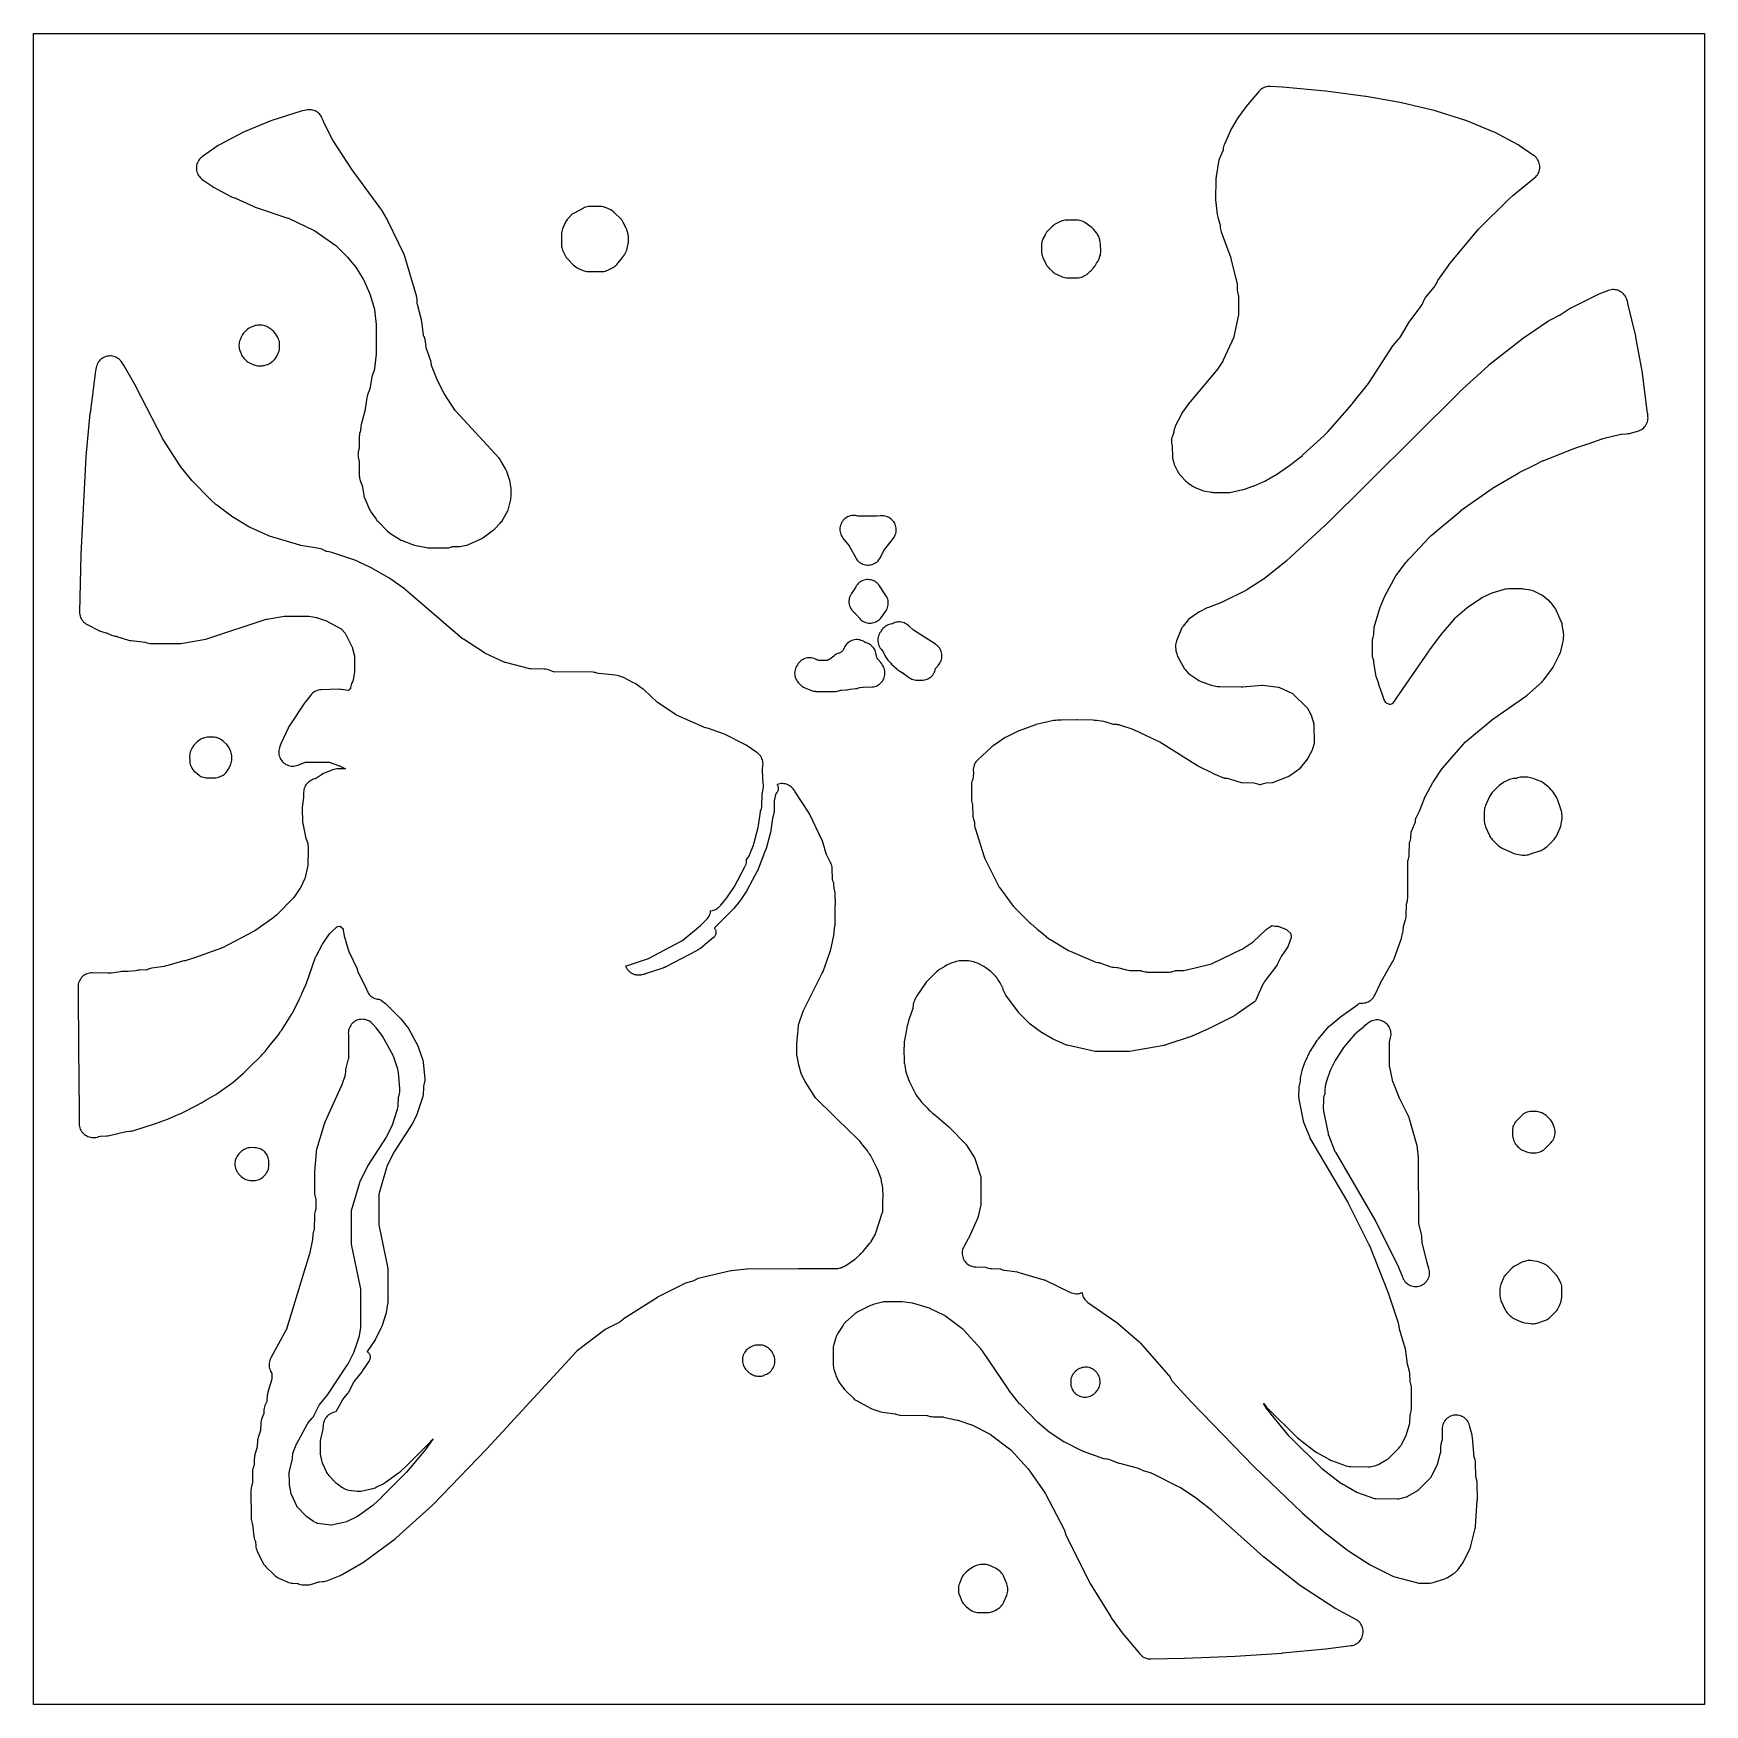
# Model space of a CAD drawing. Header units: millimetres. Extents: x 0 to 300, y 0 to 300.
import ezdxf

# ---------------------------------------------------------------- set-up
doc = ezdxf.new("R2010")
doc.units = ezdxf.units.MM
doc.layers.add('CUT', color=7, linetype='CONTINUOUS')

msp = doc.modelspace()

# ---------------------------------------------------------------- linework, layer by layer
at = {"layer": 'CUT'}
for points in [[(0, 0.0614), (0, 299.9386), (0.0029, 299.9971), (0.0614, 300), (299.9341, 300), (299.9926, 299.9971), (299.9954, 299.9386), (299.9954, 0.0614), (299.9926, 0.0029), (299.9341, 0), (0.0614, 0), (0.0029, 0.0029)], [(205.4371, 221.3111), (205.5585, 221.0992), (205.7, 220.9001), (205.7192, 220.8779), (205.7234, 220.8722), (205.77, 220.8195), (205.8602, 220.7157), (205.8821, 220.6929), (205.8894, 220.6846), (205.9189, 220.6545), (206.8856, 219.6463), (207.0473, 219.4921), (207.106, 219.4455), (207.2255, 219.3336), (207.3979, 219.1985), (207.4401, 219.1711), (207.4648, 219.1521), (207.6525, 219.0323), (207.6936, 219.011), (207.8402, 218.9047), (208.0792, 218.7512), (208.334, 218.6259), (208.3887, 218.6027), (208.4856, 218.5456), (208.666, 218.4488), (208.8538, 218.3672), (209.866, 217.9755), (210.0897, 217.9008), (210.3194, 217.8476), (211.0993, 217.7052), (211.3979, 217.6501), (211.6143, 217.6199), (211.6228, 217.6195), (211.6234, 217.6194), (211.6414, 217.6185), (211.7094, 217.615), (211.7104, 217.6149), (211.7176, 217.6146), (211.8326, 217.6087), (211.8733, 217.6084), (211.9333, 217.606), (212.0907, 217.6067), (214.0154, 217.5921), (214.1143, 217.5933), (214.2401, 217.5973), (214.2564, 217.5973), (214.2956, 217.5991), (214.8003, 217.6153), (215.0581, 217.6369), (215.3122, 217.685), (217.1233, 218.1262), (217.2173, 218.1563), (217.4349, 218.2147), (218.8879, 218.6983), (219.0715, 218.7675), (219.126, 218.7905), (220.7782, 219.4887), (221.0565, 219.6273), (221.3294, 219.7851), (221.4558, 219.8434), (221.6819, 219.9782), (221.7981, 220.0561), (222.8078, 220.6399), (222.9483, 220.7275), (225.3064, 222.308), (225.4604, 222.4199), (226.232, 223.0271), (226.3823, 223.1278), (226.6552, 223.3393), (226.8515, 223.5145), (227.7917, 224.2543), (227.8016, 224.262), (227.8042, 224.2641), (227.8147, 224.2724), (227.8169, 224.2741), (227.8185, 224.2753), (227.9666, 224.4015), (231.6825, 227.8254), (231.9734, 228.085), (232.0714, 228.1837), (232.0923, 228.203), (232.2781, 228.3934), (232.2965, 228.4144), (232.3801, 228.5003), (236.6789, 233.4129), (236.7562, 233.5057), (236.757, 233.5066), (236.7578, 233.5076), (239.6479, 237.1513), (239.7883, 237.347), (244.0281, 243.9009), (244.0308, 243.9049), (244.0752, 243.9638), (244.0861, 243.9765), (245.1337, 245.1544), (245.2841, 245.3407), (245.4159, 245.5406), (247.0438, 248.2855), (247.0787, 248.3408), (247.1165, 248.394), (249.0386, 250.9493), (249.167, 251.1373), (249.2778, 251.3362), (249.8669, 252.5172), (249.8767, 252.5355), (249.9252, 252.6108), (249.9379, 252.6272), (251.4903, 254.5333), (251.6551, 254.7605), (251.7933, 255.0048), (252.0617, 255.5481), (252.064, 255.5526), (252.1029, 255.6183), (252.1126, 255.6327), (254.0933, 258.424), (254.1109, 258.4478), (259.4246, 264.8613), (264.791, 270.2155), (265.5851, 270.9246), (269.4938, 274.0802), (269.6764, 274.2431), (269.8423, 274.423), (269.9898, 274.6183), (270.1174, 274.8271), (270.2241, 275.0474), (270.3087, 275.277), (270.3704, 275.5138), (270.4087, 275.7555), (270.4232, 275.9999), (270.4137, 276.2444), (270.3804, 276.4868), (270.3235, 276.7249), (270.2436, 276.9562), (270.1415, 277.1786), (270.0181, 277.39), (269.8746, 277.5882), (269.7124, 277.7715), (269.5331, 277.9381), (269.3384, 278.0863), (269.3142, 278.103), (269.3141, 278.103), (266.7952, 279.8325), (266.5556, 279.978), (262.2905, 282.2502), (262.0649, 282.3563), (257.3251, 284.3031), (257.1256, 284.3754), (251.8408, 286.0382), (251.6705, 286.0852), (245.8132, 287.4824), (245.6721, 287.5118), (239.2173, 288.663), (239.1029, 288.6807), (232.0273, 289.607), (231.9363, 289.6172), (224.2172, 290.3414), (224.1461, 290.3471), (222.0597, 290.4829), (221.8265, 290.4872), (221.5939, 290.4697), (221.3639, 290.4306), (221.1386, 290.3703), (220.9199, 290.2892), (220.7097, 290.1881), (220.5098, 290.0678), (220.3221, 289.9294), (220.148, 289.7742), (219.9891, 289.6034), (217.6336, 286.8206), (217.5123, 286.6653), (216.2153, 284.8624), (216.2146, 284.8614), (216.0808, 284.6546), (215.0922, 282.9482), (214.9772, 282.7245), (214.9751, 282.7197), (214.9587, 282.6879), (213.8004, 280.1209), (213.7081, 279.8854), (213.6402, 279.6418), (213.5972, 279.3926), (213.5971, 279.3919), (213.5542, 279.0373), (213.5516, 279.0195), (213.5434, 278.9819), (213.5316, 278.9452), (213.5249, 278.9286), (212.9256, 277.5354), (212.8228, 277.2499), (212.7554, 276.9541), (212.3175, 274.298), (212.2943, 274.1151), (212.2845, 273.931), (212.2222, 270.0052), (212.2386, 269.6776), (212.4907, 267.5021), (212.5298, 267.2651), (212.5915, 267.0329), (212.992, 265.7725), (212.9981, 265.751), (213.0162, 265.6562), (213.0184, 265.634), (213.0567, 265.0863), (213.0839, 264.8536), (213.1328, 264.6245), (213.2029, 264.401), (214.9247, 259.6969), (214.945, 259.6365), (214.9621, 259.575), (216.0461, 255.2192), (216.0504, 255.1998), (216.0622, 255.1151), (216.0634, 255.0953), (216.1038, 253.8764), (216.128, 253.603), (216.1819, 253.3339), (216.265, 253.0724), (216.3244, 252.9159), (216.3301, 252.8999), (216.3399, 252.8647), (216.3432, 252.8287), (216.3436, 252.8115), (216.3471, 249.6031), (216.3466, 249.5835), (216.338, 249.4996), (216.3345, 249.4803), (215.515, 245.5747), (215.51, 245.554), (215.4811, 245.4668), (215.4728, 245.4472), (213.562, 241.3171), (213.5301, 241.2533), (213.4945, 241.1915), (212.6981, 239.9015), (212.6498, 239.8292), (212.5963, 239.7606), (207.6625, 233.8922), (207.5547, 233.7545), (206.2911, 232.0182), (206.1774, 231.8477), (206.078, 231.6684), (204.9809, 229.4821), (204.8899, 229.2786), (204.8174, 229.0678), (204.7639, 228.8513), (204.73, 228.6309), (204.7056, 228.4063), (204.7024, 228.3836), (204.6797, 228.2872), (204.6725, 228.2654), (204.455, 227.6746), (204.3804, 227.4356), (204.3301, 227.1904), (204.3045, 226.9413), (204.304, 226.6909), (204.3285, 226.4418), (204.3779, 226.1963), (204.4258, 226.0074), (204.4304, 225.9866), (204.4428, 225.8953), (204.4439, 225.874), (204.4825, 224.0701), (204.5027, 223.8016), (204.5517, 223.5368), (204.7056, 222.8993), (204.7065, 222.8957), (204.7917, 222.6157), (204.9091, 222.3476)], [(29.2551, 275.8539), (29.2654, 275.6133), (29.2988, 275.3748), (29.3551, 275.1406), (29.4335, 274.9129), (29.5336, 274.6939), (29.6542, 274.4854), (29.7944, 274.2896), (29.9527, 274.1081), (30.1278, 273.9427), (30.318, 273.795), (32.0663, 272.5668), (32.3145, 272.4133), (35.4522, 270.7171), (35.6623, 270.6159), (35.8809, 270.5348), (36.1061, 270.4743), (36.2884, 270.4343), (36.3085, 270.4294), (36.3931, 270.4008), (36.412, 270.3926), (39.5606, 268.9271), (39.8189, 268.824), (45.6573, 266.861), (45.7217, 266.8373), (45.7847, 266.8098), (50.4138, 264.6324), (50.4187, 264.63), (50.4916, 264.588), (50.5075, 264.5774), (54.2668, 261.9268), (54.2711, 261.9237), (54.333, 261.8723), (54.3463, 261.8597), (56.3131, 259.91), (56.3554, 259.8659), (56.3954, 259.8196), (57.7728, 258.1409), (57.8183, 258.0818), (57.86, 258.0199), (59.2044, 255.8847), (59.2477, 255.8101), (59.2855, 255.7326), (60.3279, 253.3803), (60.3564, 253.3101), (60.3804, 253.2382), (61.2017, 250.4858), (61.2063, 250.4691), (61.221, 250.396), (61.2232, 250.3788), (61.5028, 247.7582), (61.5078, 247.695), (61.5095, 247.6317), (61.5095, 242.5539), (61.5079, 242.4912), (61.5029, 242.4287), (61.2317, 239.8586), (61.2293, 239.8403), (61.2132, 239.7625), (61.2082, 239.7448), (60.7685, 238.3278), (60.6897, 237.9948), (60.3848, 236.1515), (60.3811, 236.1322), (60.3587, 236.0507), (60.3521, 236.0323), (59.9909, 235.1069), (59.9025, 234.8357), (59.8456, 234.5561), (59.5604, 232.5871), (59.549, 232.521), (59.5338, 232.4557), (58.8411, 229.8127), (58.7893, 229.564), (58.763, 229.3113), (58.7334, 228.754), (58.7319, 228.7354), (58.7258, 228.6956), (58.7158, 228.6567), (58.7098, 228.639), (58.6414, 228.4526), (58.5603, 228.1865), (58.5092, 227.9131), (58.4888, 227.6357), (58.4504, 225.4638), (58.4502, 225.4584), (58.4449, 225.4064), (58.4397, 225.3798), (58.4336, 225.3564), (58.3586, 225.0969), (58.3042, 224.8696), (58.2714, 224.6383), (58.2603, 224.4049), (58.271, 224.1714), (58.3035, 223.94), (58.4491, 223.1667), (58.45, 223.1614), (58.4586, 223.0805), (58.4594, 223.062), (58.5022, 220.6087), (58.5151, 220.3943), (58.5464, 220.1818), (58.5959, 219.9728), (58.6631, 219.7688), (58.9744, 218.9446), (58.9805, 218.9272), (59.0012, 218.8503), (59.0047, 218.8322), (59.2922, 217.1065), (59.3356, 216.9), (59.3963, 216.6979), (59.4738, 216.5016), (60.3502, 214.5307), (60.4516, 214.3279), (60.571, 214.1351), (61.5017, 212.7742), (61.6433, 212.5867), (61.8019, 212.4134), (63.5885, 210.6355), (63.7854, 210.4592), (63.9999, 210.3048), (65.7366, 209.1881), (65.9708, 209.0547), (66.218, 208.9474), (68.0631, 208.2619), (68.4089, 208.1611), (70.5511, 207.701), (70.8075, 207.6597), (71.0668, 207.6453), (74.0046, 207.6344), (74.2476, 207.6454), (74.4883, 207.6799), (74.7246, 207.7376), (75.1289, 207.8575), (75.1341, 207.8589), (75.184, 207.8694), (75.2102, 207.8725), (75.2339, 207.8738), (76.5848, 207.9157), (76.8476, 207.9378), (77.1066, 207.9874), (77.7757, 208.1527), (77.9905, 208.216), (78.1988, 208.2984), (80.242, 209.2141), (80.4714, 209.3315), (80.6875, 209.4718), (82.3684, 210.6911), (82.5298, 210.8186), (82.6801, 210.959), (83.8534, 212.1482), (83.9944, 212.3036), (84.1218, 212.4703), (84.2348, 212.6471), (85.005, 213.9713), (85.1178, 214.1893), (85.2088, 214.4174), (85.2769, 214.6532), (85.6767, 216.3453), (85.7233, 216.6012), (85.743, 216.8607), (85.7724, 218.0952), (85.7641, 218.3676), (85.7261, 218.6374), (85.503, 219.7714), (85.4201, 220.0842), (84.9833, 221.3857), (84.8903, 221.6223), (84.7737, 221.8483), (83.9337, 223.2908), (83.7837, 223.5187), (83.6098, 223.729), (75.7542, 232.2344), (75.7505, 232.2386), (75.699, 232.3045), (75.6883, 232.3202), (73.7125, 235.3876), (73.6804, 235.4405), (73.651, 235.4949), (72.5842, 237.6033), (72.5611, 237.6516), (72.5403, 237.7009), (71.4619, 240.4115), (71.4561, 240.427), (71.4458, 240.4613), (71.4393, 240.4935), (71.4359, 240.5175), (71.3893, 240.9248), (71.3375, 241.2201), (71.2506, 241.5072), (70.611, 243.2386), (70.6052, 243.2555), (70.5855, 243.3301), (70.5821, 243.3477), (70.3041, 245.03), (70.2573, 245.2504), (70.1909, 245.4658), (70.1054, 245.6743), (70.0509, 245.7919), (70.0432, 245.8095), (70.0298, 245.8485), (70.0204, 245.8886), (70.0174, 245.9075), (69.715, 248.2546), (69.6542, 248.5671), (68.9326, 251.3283), (68.9282, 251.3471), (68.9155, 251.4291), (68.9141, 251.4483), (68.8707, 252.2973), (68.8381, 252.5921), (68.7707, 252.8809), (66.6751, 259.9443), (66.6122, 260.1295), (66.5349, 260.3093), (63.6464, 266.3662), (63.5512, 266.5466), (62.5442, 268.2787), (62.3917, 268.5103), (57.393, 275.2577), (57.372, 275.287), (57.3518, 275.317), (53.7463, 280.856), (53.7111, 280.9135), (53.6792, 280.973), (52.0893, 284.1514), (52.068, 284.1962), (52.0487, 284.2418), (51.8483, 284.7425), (51.7498, 284.9584), (51.6312, 285.164), (51.4937, 285.3574), (51.3384, 285.5369), (51.1669, 285.7009), (50.9806, 285.8478), (50.7811, 285.9765), (50.5704, 286.0856), (50.3503, 286.1743), (50.1227, 286.2417), (49.8898, 286.2872), (49.6536, 286.3104), (49.4163, 286.3112), (49.18, 286.2894), (48.9468, 286.2453), (48.246, 286.078), (48.0757, 286.031), (42.8172, 284.3754), (42.6173, 284.303), (37.8427, 282.34), (37.6182, 282.2343), (33.424, 280.0004), (33.184, 279.8547), (30.3398, 277.9015), (30.1481, 277.7557), (29.9712, 277.5922), (29.811, 277.4125), (29.6688, 277.2181), (29.5459, 277.011), (29.4435, 276.793), (29.3626, 276.5661), (29.3039, 276.3326), (29.268, 276.0944)], [(96.9071, 258.4505), (97.1179, 258.2599), (97.349, 258.0944), (97.6051, 257.9322), (97.8264, 257.8073), (98.0592, 257.7056), (98.8838, 257.394), (99.0989, 257.3237), (99.3196, 257.2731), (99.5439, 257.2427), (99.7701, 257.2327), (101.997, 257.2352), (102.2322, 257.2466), (102.4653, 257.28), (102.6942, 257.3352), (102.9169, 257.4117), (103.1314, 257.5088), (103.9604, 257.9323), (104.175, 258.0556), (104.3764, 258.1996), (104.5625, 258.3628), (104.7316, 258.5436), (105.7702, 259.7709), (105.9465, 260.0058), (106.0939, 260.2598), (106.395, 260.8566), (106.5067, 261.1125), (106.5891, 261.3793), (106.7332, 261.9586), (106.7877, 262.251), (106.8071, 262.5477), (106.8115, 263.3234), (106.8042, 263.5292), (106.78, 263.7337), (106.739, 263.9355), (106.5931, 264.5281), (106.5092, 264.8007), (106.3948, 265.0619), (105.8823, 266.0716), (105.7525, 266.2973), (105.6, 266.5082), (105.4263, 266.7022), (104.3212, 267.8142), (104.1108, 268.0032), (103.8804, 268.1672), (103.6329, 268.3042), (102.8408, 268.6858), (102.6345, 268.774), (102.4211, 268.8433), (102.2023, 268.8933), (101.98, 268.9234), (101.7558, 268.9335), (99.9099, 268.9335), (99.6623, 268.9212), (99.4172, 268.8844), (99.1769, 268.8236), (98.9439, 268.7393), (98.7203, 268.6323), (97.0696, 267.7393), (96.8609, 267.6128), (96.6655, 267.4667), (96.4854, 267.3022), (95.9678, 266.7811), (95.8075, 266.6035), (95.6649, 266.4113), (95.5414, 266.2064), (95.438, 265.9906), (94.9965, 264.9437), (94.9109, 264.7083), (94.8493, 264.4656), (94.8122, 264.2179), (94.8001, 263.9677), (94.8038, 262.0146), (94.8154, 261.7787), (94.8493, 261.5448), (94.905, 261.3152), (94.9822, 261.0919), (95.0801, 260.8769), (95.5212, 260.0184), (95.6482, 259.7992), (95.7968, 259.594), (95.9654, 259.4049)], [(181.0558, 260.1867), (181.0593, 260.1723), (181.1333, 259.9544), (181.227, 259.7443), (181.8728, 258.459), (182.0049, 258.2276), (182.1609, 258.0117), (182.3389, 257.8135), (182.3414, 257.8111), (182.8526, 257.2998), (183.0315, 257.1375), (183.2252, 256.9931), (183.4319, 256.8682), (183.6497, 256.7637), (184.6932, 256.3241), (184.7008, 256.3209), (184.935, 256.2357), (185.1765, 256.1742), (185.423, 256.1371), (185.672, 256.1247), (187.2689, 256.125), (187.5203, 256.1378), (187.5995, 256.1499), (187.6274, 256.1513), (187.8556, 256.1846), (188.0799, 256.2389), (188.2981, 256.3135), (188.5086, 256.408), (188.7381, 256.524), (188.931, 256.6325), (189.1135, 256.7576), (189.2842, 256.8983), (189.6543, 257.2319), (189.8215, 257.3976), (190.2915, 257.9093), (190.4439, 258.0919), (190.5782, 258.2881), (190.8569, 258.7399), (190.9187, 258.8215), (191.0604, 259.0589), (191.0798, 259.1014), (191.1189, 259.1648), (191.2586, 259.4245), (191.3668, 259.6989), (191.4643, 259.9965), (191.526, 260.2194), (191.5669, 260.447), (191.5866, 260.6774), (191.5983, 260.9774), (191.5997, 261.1223), (191.5838, 261.9598), (191.5639, 262.2303), (191.5148, 262.4971), (191.5071, 262.5293), (191.5031, 262.551), (191.4271, 262.8614), (191.41, 262.9328), (191.4081, 262.9393), (191.3686, 263.1005), (191.3073, 263.3106), (191.2279, 263.5145), (191.1309, 263.7107), (191.0397, 263.8767), (190.9312, 264.0558), (190.808, 264.2253), (190.3673, 264.7811), (190.2045, 264.9668), (190.0242, 265.1355), (189.8282, 265.2856), (188.7519, 266.0283), (188.5246, 266.1679), (188.2838, 266.2824), (188.2637, 266.2907), (188.0302, 266.3736), (187.7896, 266.4329), (187.5443, 266.4681), (187.2967, 266.4789), (185.4344, 266.4676), (185.2053, 266.4557), (184.9783, 266.4228), (184.7552, 266.3693), (184.538, 266.2955), (184.5181, 266.2866), (184.4914, 266.2776), (184.2754, 266.1808), (183.5352, 265.8058), (183.3039, 265.6728), (183.0882, 265.5158), (182.8904, 265.3368), (182.887, 265.3333), (182.0576, 264.4978), (181.8809, 264.2998), (181.7262, 264.0842), (181.5953, 263.8534), (181.2186, 263.0991), (181.2156, 263.0932), (181.1219, 262.8814), (181.0481, 262.662), (180.995, 262.4366), (180.963, 262.2073), (180.9523, 261.9759), (180.9524, 260.8945), (180.9632, 260.6634), (180.9952, 260.4344), (181.0483, 260.2093)], [(156.5794, 113.7641), (156.6371, 113.5644), (157.0884, 112.2164), (157.2253, 111.8875), (157.9212, 110.5026), (158.4053, 109.5342), (158.5131, 109.3406), (158.6375, 109.1573), (159.2755, 108.3021), (159.396, 108.1528), (159.5276, 108.0132), (160.2551, 107.2987), (160.424, 107.103), (160.6805, 106.8464), (160.9752, 106.5914), (161.353, 106.2203), (161.5611, 106.0374), (161.7882, 105.8787), (161.8263, 105.8551), (164.3268, 103.6919), (164.3625, 103.6597), (164.3969, 103.626), (167.4465, 100.5243), (167.4598, 100.51), (167.5124, 100.444), (167.5233, 100.4278), (168.9006, 98.2747), (168.9032, 98.2703), (168.9265, 98.2267), (168.9365, 98.2032), (168.9443, 98.1816), (170.0336, 94.8944), (170.0392, 94.8756), (170.0482, 94.8345), (170.0529, 94.7925), (170.0536, 94.773), (170.0869, 89.8503), (170.0864, 89.8281), (170.0758, 89.7331), (170.0714, 89.7114), (169.5307, 87.393), (169.526, 87.3748), (169.4998, 87.2981), (169.4925, 87.2808), (167.8479, 83.6826), (167.824, 83.6333), (167.7978, 83.5851), (167.0595, 82.2978), (166.9481, 82.0794), (166.8586, 81.8511), (166.7919, 81.6151), (166.7487, 81.3738), (166.7293, 81.1294), (166.7339, 80.8842), (166.7626, 80.6407), (166.8149, 80.4011), (166.8905, 80.1679), (166.9885, 79.9431), (167.1081, 79.7291), (167.2481, 79.5278), (167.4071, 79.3412), (167.5837, 79.171), (167.7761, 79.019), (167.9824, 78.8865), (168.2007, 78.7749), (168.4289, 78.6852), (168.6648, 78.6183), (168.9061, 78.5749), (169.1505, 78.5552), (170.915, 78.5004), (170.934, 78.4994), (170.9748, 78.4939), (171.0148, 78.4844), (171.033, 78.4785), (171.238, 78.4068), (171.486, 78.3343), (171.7402, 78.2877), (171.9978, 78.2676), (173.478, 78.2289), (173.4955, 78.2281), (173.5329, 78.2236), (173.5688, 78.2122), (173.5851, 78.2058), (173.7526, 78.135), (173.9638, 78.0567), (174.1813, 77.9978), (174.4031, 77.9587), (176.625, 77.6695), (176.6299, 77.6687), (176.704, 77.6534), (176.7206, 77.649), (181.4124, 76.2686), (181.4172, 76.2671), (181.4893, 76.2398), (181.5053, 76.2326), (186.1896, 73.9932), (186.4168, 73.8981), (186.6522, 73.8257), (186.8936, 73.7769), (187.1386, 73.7521), (187.3849, 73.7515), (187.63, 73.7751), (187.8716, 73.8227), (188.1074, 73.8939), (188.2414, 73.9492), (188.2617, 73.7964), (188.3172, 73.559), (188.3956, 73.3281), (188.4961, 73.106), (188.6178, 72.8947), (188.7594, 72.6963), (188.9198, 72.5126), (189.0972, 72.3454), (189.2901, 72.1963), (194.3141, 68.6902), (194.358, 68.658), (194.4004, 68.6239), (198.4524, 65.2064), (198.4958, 65.1662), (198.5351, 65.122), (198.6148, 65.0236), (198.6819, 64.9441), (203.7863, 59.1467), (203.7991, 59.1314), (203.847, 59.0646), (203.8573, 59.0476), (204.2798, 58.3131), (204.4307, 58.0813), (204.6063, 57.8676), (207.8372, 54.3528), (207.8818, 54.3055), (219.0835, 42.7379), (219.1487, 42.6731), (227.7486, 34.4221), (227.8453, 34.334), (232.0286, 30.7212), (232.1339, 30.635), (235.8731, 27.7455), (236.0472, 27.6225), (239.9679, 25.0948), (240.2048, 24.9598), (243.938, 23.0939), (244.1721, 22.9915), (244.4154, 22.9136), (248.2673, 21.8929), (248.4743, 21.8473), (248.6844, 21.8195), (248.8962, 21.8095), (250.4822, 21.8022), (250.7446, 21.8148), (251.0043, 21.8549), (251.2583, 21.922), (253.3158, 22.5829), (253.595, 22.6915), (253.8593, 22.8327), (254.8637, 23.4494), (255.0754, 23.5949), (255.271, 23.7614), (255.5661, 24.0398), (255.7397, 24.2207), (255.8942, 24.4182), (256.44, 25.1928), (256.5417, 25.3491), (256.6314, 25.5126), (257.8605, 27.9647), (257.9696, 28.216), (258.0506, 28.4778), (258.83, 31.5908), (258.8747, 31.8109), (258.8995, 32.0341), (259.2008, 36.6222), (259.2061, 36.801), (259.1887, 39.6977), (259.1681, 40.0035), (259.1102, 40.3045), (258.9513, 40.9234), (258.9462, 40.9462), (258.9333, 41.0421), (258.9322, 41.0654), (258.8971, 43.288), (258.8842, 43.5052), (258.8524, 43.7205), (258.8021, 43.9322), (258.7335, 44.1387), (258.6695, 44.3069), (258.6634, 44.3239), (258.6533, 44.3601), (258.6465, 44.3972), (258.6445, 44.4146), (258.3242, 47.9599), (258.2964, 48.1685), (258.2512, 48.374), (257.7931, 50.1065), (257.7177, 50.3434), (257.6191, 50.5716), (257.4983, 50.7889), (257.3566, 50.9932), (257.1953, 51.1823), (257.0159, 51.3545), (256.8204, 51.508), (256.6106, 51.6414), (256.3886, 51.7532), (256.1565, 51.8425), (255.9168, 51.9082), (255.6717, 51.9499), (255.4237, 51.9669), (255.1752, 51.9593), (254.9287, 51.927), (254.6866, 51.8704), (254.4513, 51.79), (254.2252, 51.6867), (254.0105, 51.5614), (253.8093, 51.4154), (253.6235, 51.2501), (253.4551, 51.0672), (253.3057, 50.8685), (253.1768, 50.656), (253.0696, 50.4317), (252.9853, 50.1978), (252.9245, 49.9567), (252.8881, 49.7108), (252.8762, 49.4625), (252.8798, 47.6468), (252.8794, 47.6288), (252.876, 47.5914), (252.8693, 47.5544), (252.8649, 47.5374), (252.704, 46.9592), (252.6416, 46.6699), (252.6139, 46.3753), (252.5758, 45.2764), (252.5743, 45.2525), (252.559, 45.1548), (252.5532, 45.1316), (251.9725, 43.0773), (251.9669, 43.0593), (251.9389, 42.987), (251.9309, 42.9701), (250.8327, 40.7758), (250.8229, 40.7574), (250.7997, 40.7211), (250.7728, 40.6875), (250.7585, 40.6723), (248.5738, 38.4627), (248.5613, 38.4506), (248.5336, 38.4271), (248.5038, 38.4061), (248.4893, 38.3973), (246.5487, 37.2694), (246.5318, 37.2601), (246.4956, 37.2435), (246.4579, 37.2305), (246.4392, 37.2256), (245.0409, 36.8916), (245.0173, 36.8867), (244.9179, 36.8755), (244.8938, 36.875), (240.9561, 36.9107), (240.934, 36.9115), (240.8887, 36.917), (240.8443, 36.9275), (240.8233, 36.9343), (237.569, 38.0999), (237.5534, 38.1058), (237.4908, 38.1344), (237.4761, 38.1422), (234.8663, 39.6059), (234.7931, 39.6504), (234.7231, 39.6999), (231.4382, 42.2038), (231.3763, 42.2543), (231.3178, 42.3087), (225.4874, 48.0986), (225.4427, 48.1453), (225.4006, 48.1943), (221.6366, 52.8175), (221.595, 52.8716), (221.5565, 52.9279), (220.8425, 54.0372), (220.8263, 54.0655), (220.848, 54.0412), (221.3212, 53.46), (221.4984, 53.2645), (226.9063, 47.8942), (227.1524, 47.6798), (230.118, 45.4193), (230.4106, 45.2271), (232.6591, 43.9661), (232.8454, 43.8716), (233.039, 43.793), (235.632, 42.8643), (235.8994, 42.7851), (236.174, 42.7361), (236.4523, 42.718), (239.5876, 42.6896), (239.8914, 42.7054), (240.1911, 42.7579), (240.9835, 42.9472), (241.2171, 43.0151), (241.4429, 43.1055), (241.6589, 43.2173), (242.9837, 43.9873), (243.1692, 44.1063), (243.3435, 44.2412), (243.5053, 44.391), (245.139, 46.0433), (245.3138, 46.2398), (245.467, 46.4535), (245.5969, 46.6822), (246.4046, 48.2961), (246.5, 48.5115), (246.5747, 48.7349), (247.0119, 50.2813), (247.0762, 50.5753), (247.1046, 50.8748), (247.1364, 51.7921), (247.1412, 51.866), (247.1434, 51.8893), (247.1659, 52.0355), (247.1708, 52.0584), (247.1886, 52.1302), (247.2922, 52.5024), (247.3432, 52.7245), (247.3738, 52.9502), (247.3838, 53.1778), (247.3767, 56.7673), (247.3621, 57.0327), (247.3193, 57.2951), (247.2489, 57.5515), (247.2092, 57.6709), (247.1915, 57.7289), (247.1863, 57.7475), (247.1606, 57.8603), (247.1459, 57.9751), (247.1444, 57.9943), (247.1412, 58.0549), (247.106, 59.2368), (247.0815, 59.5193), (247.0252, 59.7972), (246.6205, 61.3388), (246.6027, 61.4165), (246.5903, 61.4803), (246.5775, 61.5589), (246.2812, 63.838), (246.2467, 64.0387), (246.1961, 64.2359), (245.2494, 67.3825), (245.2331, 67.4418), (245.2284, 67.4607), (245.2048, 67.5813), (245.202, 67.6006), (245.1946, 67.6616), (245.168, 67.9392), (245.1252, 68.2187), (245.051, 68.4915), (243.2095, 74.0148), (243.159, 74.1527), (239.8808, 82.3467), (239.7957, 82.5363), (236.0207, 90.0848), (235.9421, 90.23), (229.223, 101.7038), (229.2001, 101.7447), (229.1931, 101.7578), (229.152, 101.8418), (229.146, 101.8554), (229.1278, 101.8986), (228.0824, 104.5165), (228.0626, 104.5696), (228.0566, 104.5866), (228.0243, 104.6953), (228.02, 104.7128), (228.0075, 104.7681), (227.216, 108.7063), (227.2049, 108.7697), (227.2019, 108.7899), (227.1897, 108.9179), (227.1888, 108.9383), (227.1876, 109.0027), (227.2007, 110.7106), (227.2027, 110.7714), (227.2038, 110.7907), (227.2159, 110.9061), (227.2382, 111.0143), (227.2724, 111.1252), (227.2894, 111.1719), (227.2879, 111.1725), (227.3596, 111.3901), (227.4162, 111.6573), (227.4434, 111.929), (227.4697, 112.5111), (227.4739, 112.572), (227.4757, 112.5913), (227.4931, 112.7121), (227.4968, 112.7311), (227.5099, 112.7908), (227.7426, 113.7393), (227.7559, 113.7893), (227.7677, 113.83), (227.7831, 113.8794), (228.2988, 115.4182), (228.3287, 115.4981), (228.3552, 115.5624), (228.3905, 115.6401), (229.0952, 117.0631), (229.1271, 117.1233), (229.1545, 117.1717), (229.1896, 117.2301), (230.4725, 119.2369), (230.523, 119.3101), (230.5664, 119.3684), (230.6221, 119.4378), (232.622, 121.7589), (232.6563, 121.7971), (232.6675, 121.809), (232.7406, 121.881), (232.7527, 121.8919), (232.7915, 121.9256), (234.5616, 123.4021), (234.5947, 123.4288), (234.6221, 123.4501), (234.6561, 123.4756), (237.7218, 125.698), (237.7724, 125.7328), (237.7887, 125.7434), (237.8898, 125.8025), (237.991, 125.849), (238.0964, 125.8854), (238.2048, 125.9113), (238.3152, 125.9264), (238.4322, 125.9308), (238.4824, 125.9302), (238.4824, 125.9322), (238.6297, 125.9306), (238.8773, 125.9526), (239.1215, 125.999), (239.3599, 126.0695), (239.5901, 126.1633), (239.8098, 126.2795), (240.0169, 126.417), (240.2093, 126.5743), (240.3852, 126.75), (240.5427, 126.9423), (240.6804, 127.1492), (240.7969, 127.3689), (241.7926, 129.4961), (241.815, 129.5415), (241.8394, 129.5859), (244.0577, 133.4353), (244.0715, 133.4591), (244.1746, 133.6582), (244.2594, 133.8657), (245.5158, 137.3793), (245.582, 137.5947), (245.6286, 137.815), (245.6856, 138.1613), (245.7704, 138.4159), (245.8297, 138.6232), (245.8709, 138.8348), (245.8937, 139.0491), (245.9275, 139.5874), (245.9296, 139.6098), (245.9473, 139.7053), (245.9533, 139.7269), (246.3146, 140.8848), (246.3739, 141.1121), (246.4116, 141.3439), (246.4153, 141.398), (246.424, 141.4543), (246.438, 141.6818), (246.4684, 143.5669), (246.4693, 143.587), (246.4775, 143.6535), (246.4792, 143.6622), (246.4854, 143.6856), (246.5999, 144.0791), (246.6539, 144.3027), (246.6872, 144.5303), (246.6986, 144.7462), (246.7102, 144.9307), (246.753, 151.4922), (246.7534, 151.509), (246.7569, 151.5452), (246.7637, 151.5811), (246.7678, 151.5969), (246.8923, 152.0376), (246.9417, 152.246), (246.973, 152.4579), (246.9861, 152.6716), (247.0223, 154.6461), (247.0232, 154.6666), (247.0288, 154.7103), (247.0391, 154.7531), (247.0455, 154.7725), (247.1326, 155.0143), (247.2055, 155.2538), (247.2541, 155.4994), (247.2779, 155.7487), (247.3108, 156.4785), (247.3112, 156.484), (247.3175, 156.533), (247.3265, 156.5611), (247.3355, 156.5842), (247.9454, 158.0358), (248.0272, 158.2598), (248.0873, 158.4906), (248.1251, 158.7261), (248.1639, 159.073), (248.1662, 159.09), (248.1737, 159.1263), (248.1874, 159.1601), (248.1951, 159.1758), (248.8252, 160.3933), (248.9448, 160.6619), (249.8315, 163.0181), (249.8333, 163.0225), (249.8639, 163.089), (249.8717, 163.1036), (251.2285, 165.5206), (251.2524, 165.5612), (251.2778, 165.6008), (252.9137, 168.0416), (252.9575, 168.1027), (253.0051, 168.1609), (257.032, 172.7826), (257.0354, 172.7864), (257.0916, 172.8416), (257.1051, 172.8533), (262.0594, 176.9488), (262.0992, 176.9803), (262.1403, 177.0101), (267.9178, 181.0104), (268.1631, 181.204), (270.7592, 183.5303), (270.9277, 183.6964), (271.0798, 183.8776), (272.5813, 185.8495), (272.7128, 186.0398), (272.8261, 186.2415), (273.9708, 188.5192), (274.0843, 188.7816), (274.1672, 189.0553), (274.6127, 190.9013), (274.6592, 191.1471), (274.6808, 191.3963), (274.7037, 192.0191), (274.7001, 192.2725), (274.6709, 192.5243), (274.4501, 193.8404), (274.4069, 194.045), (274.3467, 194.2454), (274.27, 194.44), (273.4145, 196.3696), (273.2806, 196.6293), (273.1174, 196.8717), (272.4386, 197.7624), (272.3004, 197.9283), (272.1485, 198.0816), (271.9839, 198.2213), (270.9681, 199.0104), (270.7651, 199.1525), (270.549, 199.2739), (269.4516, 199.8205), (269.2237, 199.9201), (268.987, 199.9967), (268.7439, 200.0493), (267.5111, 200.2527), (267.2977, 200.2785), (267.083, 200.2859), (264.7327, 200.2659), (264.501, 200.2532), (264.2716, 200.2191), (264.0463, 200.1638), (261.7871, 199.4971), (261.5767, 199.4247), (261.3736, 199.3339), (260.0344, 198.662), (259.7574, 198.4999), (257.5521, 197.0123), (257.323, 196.8377), (255.2058, 195.0224), (255.0672, 194.8941), (254.9386, 194.7557), (253.0701, 192.5855), (252.97, 192.4614), (250.5599, 189.2716), (250.4956, 189.1826), (243.9907, 179.7377), (243.9796, 179.7223), (243.9533, 179.6914), (243.9169, 179.6735), (243.8992, 179.6664), (243.5405, 179.5329), (243.5235, 179.527), (243.4863, 179.5172), (243.4499, 179.5294), (243.4333, 179.5364), (242.8852, 179.7816), (242.8677, 179.79), (242.8317, 179.8108), (242.8073, 179.8444), (242.7972, 179.861), (242.4872, 180.3975), (242.1881, 181.264), (241.6005, 182.9665), (241.3778, 183.6115), (241.0544, 184.5484), (240.9698, 184.8021), (240.9563, 184.859), (240.9534, 184.8777), (240.6522, 187.1471), (240.6158, 187.3541), (240.5622, 187.5573), (240.4917, 187.7552), (240.4359, 187.8933), (240.3867, 188.1843), (240.3775, 189.8765), (240.3749, 190.3571), (240.3739, 190.5396), (240.3729, 190.726), (240.3738, 191.1395), (240.375, 191.1527), (240.3828, 191.1922), (240.3878, 191.2102), (240.5198, 191.6471), (240.5733, 191.8561), (240.6086, 192.069), (240.6107, 192.0962), (240.6283, 192.2982), (240.6729, 193.3643), (240.6732, 193.3696), (240.6766, 193.3968), (240.6789, 193.4049), (241.7821, 197.0188), (241.8015, 197.0771), (241.824, 197.1343), (242.6001, 198.973), (242.6241, 199.0263), (242.6508, 199.0783), (244.5701, 202.6126), (244.5725, 202.6168), (244.6117, 202.6782), (244.6215, 202.6916), (246.3676, 204.9955), (246.3846, 205.0167), (246.484, 205.1293), (246.6082, 205.2622), (246.9343, 205.6114), (247.2711, 205.972), (250.4919, 209.4206), (250.936, 209.8596), (256.2266, 214.3244), (256.2674, 214.3573), (256.3096, 214.3884), (261.8641, 218.2955), (261.9034, 218.3219), (261.905, 218.3229), (261.9456, 218.3479), (266.6432, 221.1115), (266.6785, 221.1314), (266.7144, 221.1502), (269.405, 222.4959), (271.0248, 223.3061), (271.0698, 223.3274), (271.1157, 223.3468), (276.6914, 225.5756), (278.4782, 226.1713), (278.4793, 226.1714), (278.685, 226.1998), (278.8876, 226.2451), (279.0858, 226.3071), (281.633, 227.2217), (281.69, 227.2406), (281.7478, 227.2565), (284.9905, 228.0639), (285.0557, 228.0737), (285.0735, 228.0751), (285.9978, 228.1254), (286.2461, 228.1514), (286.4906, 228.2021), (286.5009, 228.2047), (287.9763, 228.5881), (288.2164, 228.6636), (288.4477, 228.7628), (288.6679, 228.8848), (288.8746, 229.0283), (289.0659, 229.1919), (289.2398, 229.3739), (289.3945, 229.5725), (289.5285, 229.7856), (289.6403, 230.0111), (289.7289, 230.2467), (289.7934, 230.49), (289.8331, 230.7385), (289.8475, 230.9898), (289.8367, 231.2413), (289.7874, 231.7661), (289.7772, 231.8572), (288.8481, 238.9502), (288.8304, 239.0646), (287.682, 245.5018), (287.6525, 245.6431), (286.2482, 251.5265), (286.2011, 251.6968), (286.0246, 252.2574), (285.9421, 252.4816), (285.8385, 252.6968), (285.7149, 252.9012), (285.5724, 253.0928), (285.4122, 253.27), (285.2358, 253.4311), (285.0449, 253.5746), (284.8411, 253.6992), (284.6263, 253.8039), (284.4026, 253.8875), (284.1719, 253.9494), (283.9364, 253.989), (283.6981, 254.006), (283.4593, 254.0001), (283.2222, 253.9715), (282.9888, 253.9204), (282.7615, 253.8472), (281.0404, 253.2012), (280.7996, 253.096), (276.1149, 250.7501), (275.8721, 250.611), (274.0487, 249.4262), (273.9864, 249.3883), (273.9218, 249.3544), (272.2795, 248.5533), (272.1149, 248.4652), (271.9574, 248.3652), (267.6986, 245.4317), (267.5725, 245.3388), (261.2331, 240.3592), (261.1004, 240.2473), (256.0034, 235.6371), (255.9189, 235.557), (231.8128, 211.6213), (231.8019, 211.6107), (231.7783, 211.5883), (224.9566, 205.2987), (224.9226, 205.2686), (224.8876, 205.2398), (220.9337, 202.1154), (220.8861, 202.0796), (220.8367, 202.0463), (217.8497, 200.1367), (217.7964, 200.1045), (217.7415, 200.0752), (213.4171, 197.9091), (213.3623, 197.8834), (213.3063, 197.8605), (210.9552, 196.9679), (210.7169, 196.8629), (209.3501, 196.1737), (209.0569, 195.9999), (207.636, 195.0204), (207.4374, 194.8684), (207.255, 194.6972), (207.0906, 194.5087), (206.3779, 193.6036), (206.2371, 193.4057), (206.1162, 193.1952), (206.0163, 192.9739), (205.2111, 190.9318), (205.1358, 190.7113), (205.0814, 190.4849), (205.0483, 190.2543), (205.0368, 190.0217), (205.0361, 189.766), (205.0538, 189.4627), (205.108, 189.1637), (205.2459, 188.6017), (205.3117, 188.3785), (205.3981, 188.1624), (205.5041, 187.9553), (206.6577, 185.9394), (206.7852, 185.7393), (206.9312, 185.5521), (207.0942, 185.3796), (207.3815, 185.1031), (207.5456, 184.9585), (207.7217, 184.8288), (208.9556, 184.0006), (209.2039, 183.854), (209.4674, 183.7369), (211.2425, 183.0681), (211.4499, 183.0001), (211.6624, 182.9505), (212.5753, 182.779), (212.7891, 182.7483), (213.0049, 182.7362), (216.7961, 182.6877), (217.0272, 182.6954), (220.5973, 182.9807), (220.616, 182.9817), (220.6966, 182.9802), (220.7152, 182.9784), (223.4585, 182.6507), (223.4772, 182.648), (223.5167, 182.6392), (223.5552, 182.6265), (223.5726, 182.6192), (226.0146, 181.5294), (226.0299, 181.5221), (226.0617, 181.5043), (226.0895, 181.4814), (226.1019, 181.4696), (228.6387, 178.9585), (228.6518, 178.9449), (228.6777, 178.9136), (228.7002, 178.8798), (228.7095, 178.8634), (229.3096, 177.7359), (229.3175, 177.7202), (229.3467, 177.6504), (229.3523, 177.6338), (229.8469, 176.0505), (229.852, 176.0328), (229.86, 175.994), (229.8643, 175.9546), (229.8649, 175.9362), (229.8945, 172.5995), (229.8943, 172.5825), (229.8916, 172.5502), (229.8864, 172.5202), (229.8825, 172.5042), (229.6282, 171.5582), (229.6229, 171.5402), (229.594, 171.4642), (229.5861, 171.4471), (228.7994, 169.8703), (228.7893, 169.8514), (228.7387, 169.7737), (228.7255, 169.7567), (227.2138, 167.9303), (227.0583, 167.8111), (227.0218, 167.7832), (226.9047, 167.6933), (226.7262, 167.5565), (225.336, 166.6111), (225.3352, 166.6106), (225.19, 166.538), (222.4386, 165.4554), (222.419, 165.4483), (222.4037, 165.4442), (222.3903, 165.4423), (222.3738, 165.4411), (221.2728, 165.3874), (221.0301, 165.3637), (220.7909, 165.3164), (220.5574, 165.2461), (220.5491, 165.2432), (220.2473, 165.1359), (220.2304, 165.1304), (220.1937, 165.1211), (220.1568, 165.1298), (220.1399, 165.135), (219.8038, 165.2483), (219.8013, 165.2492), (219.5632, 165.3165), (219.3197, 165.36), (219.0731, 165.3792), (216.9318, 165.4395), (216.914, 165.4404), (216.8788, 165.4447), (216.8678, 165.4471), (216.8507, 165.4522), (214.7738, 166.1198), (214.5329, 166.1842), (214.2868, 166.2243), (214.2852, 166.2244), (213.8333, 166.275), (213.8154, 166.2775), (213.7773, 166.2855), (213.7402, 166.2971), (213.7234, 166.3038), (211.8639, 167.09), (211.8275, 167.1062), (211.7916, 167.1235), (209.0859, 168.4874), (209.0387, 168.5126), (208.9926, 168.5399), (202.1972, 172.7694), (201.9402, 172.9092), (197.5094, 174.9933), (197.5083, 174.9938), (197.2335, 175.1037), (195.1765, 175.7881), (194.9746, 175.846), (194.9476, 175.8513), (194.9474, 175.8514), (194.9446, 175.8519), (194.7686, 175.8867), (194.7508, 175.8887), (194.7302, 175.8926), (194.5981, 175.9057), (194.5598, 175.91), (194.5444, 175.911), (194.5101, 175.9144), (194.438, 175.9184), (193.9793, 175.9501), (193.9573, 175.9523), (193.9055, 175.9621), (192.57, 176.3812), (192.3623, 176.4367), (192.1506, 176.4742), (190.8465, 176.6475), (190.6551, 176.6605), (190.4801, 176.6823), (190.2335, 176.7007), (187.3839, 176.7715), (187.2496, 176.7712), (184.5598, 176.6935), (183.8228, 176.6965), (183.5491, 176.6826), (183.4116, 176.6603), (183.357, 176.6587), (183.1062, 176.6388), (182.8586, 176.5938), (180.0238, 175.9292), (179.7396, 175.8445), (179.7242, 175.8389), (179.7227, 175.8385), (176.9431, 174.8291), (176.9107, 174.8152), (176.8974, 174.8104), (176.631, 174.6955), (174.7481, 173.7508), (174.4692, 173.5874), (174.4676, 173.5864), (173.4374, 172.89), (172.2842, 172.1104), (172.2817, 172.1087), (172.1296, 171.9973), (172.128, 171.9959), (172.1255, 171.9941), (171.9823, 171.8716), (169.5123, 169.5919), (169.3454, 169.4225), (169.1953, 169.2379), (169.0635, 169.04), (168.951, 168.8303), (168.859, 168.611), (168.7883, 168.3839), (168.7395, 168.1511), (168.713, 167.9147), (168.7091, 167.6769), (168.7278, 167.4398), (168.7319, 167.4163), (168.7321, 167.4139), (168.7487, 167.2898), (168.7451, 167.2349), (168.614, 166.0877), (168.6115, 166.0695), (168.6037, 166.0323), (168.5924, 165.9959), (168.586, 165.9793), (168.5674, 165.9341), (168.4848, 165.702), (168.4255, 165.4628), (168.39, 165.2189), (168.3787, 164.9727), (168.3806, 164.4162), (168.3872, 162.4794), (168.3995, 162.2403), (168.4346, 162.0034), (168.4921, 161.771), (168.5717, 161.5452), (168.5877, 161.506), (168.5999, 161.4684), (168.6046, 161.4292), (168.6055, 161.41), (168.648, 159.608), (168.6626, 159.3906), (168.6961, 159.1753), (168.7482, 158.9638), (168.8186, 158.7576), (168.8819, 158.5954), (168.889, 158.5756), (168.9005, 158.5336), (168.9074, 158.4907), (168.909, 158.4697), (168.9377, 157.9301), (168.9577, 157.721), (168.9952, 157.5143), (169.0498, 157.3114), (170.6597, 152.2036), (170.7266, 152.0174), (170.808, 151.8371), (170.8412, 151.7708), (173.2515, 146.9494), (173.3533, 146.7655), (173.4703, 146.5908), (175.6786, 143.5736), (175.7995, 143.4212), (175.9318, 143.2788), (178.6174, 140.604), (178.8639, 140.3585), (179.0333, 140.2046), (180.212, 139.2283), (181.2784, 138.345), (181.4054, 138.2398), (182.2392, 137.5492), (182.3966, 137.429), (182.5631, 137.3216), (185.8275, 135.3946), (186.0977, 135.2565), (190.2803, 133.4298), (190.5247, 133.3379), (190.7774, 133.2721), (191.0356, 133.2329), (191.3436, 133.2025), (191.3604, 133.2005), (191.3948, 133.1941), (191.4288, 133.1848), (191.4443, 133.1794), (191.6419, 133.1064), (193.2142, 132.5255), (193.4464, 132.4523), (193.6846, 132.4021), (193.9267, 132.3752), (194.4653, 132.342), (194.4847, 132.3403), (194.5643, 132.3275), (194.5832, 132.323), (196.2483, 131.8843), (196.537, 131.8262), (196.8306, 131.8025), (198.7432, 131.7606), (198.7602, 131.7599), (198.7955, 131.7561), (198.8305, 131.7492), (198.8466, 131.7449), (199.3375, 131.6033), (199.5583, 131.5504), (199.783, 131.5177), (200.0098, 131.5055), (202.1195, 131.4882), (202.1682, 131.4883), (203.8674, 131.5076), (204.1198, 131.5232), (204.3693, 131.5643), (204.6135, 131.6304), (204.9443, 131.7382), (204.9623, 131.7436), (205.0002, 131.7521), (205.0387, 131.7569), (205.0574, 131.7579), (206.4974, 131.8026), (206.7628, 131.8251), (207.0244, 131.8756), (211.2419, 132.9267), (211.4799, 132.9988), (211.7096, 133.0941), (216.8319, 135.5261), (217.0001, 135.6139), (217.1611, 135.7143), (218.6274, 136.7069), (218.7864, 136.824), (218.9357, 136.9533), (221.2786, 139.1497), (221.291, 139.1609), (221.3449, 139.2036), (221.3586, 139.2131), (222.2665, 139.8158), (222.3191, 139.8471), (222.3743, 139.8321), (222.6144, 139.7792), (222.8586, 139.7503), (223.463, 139.7086), (223.4823, 139.7067), (223.5234, 139.6996), (223.5636, 139.6882), (223.5818, 139.6815), (224.9156, 139.1501), (224.9323, 139.143), (224.9668, 139.1252), (224.9973, 139.1011), (225.0107, 139.0889), (225.6599, 138.4654), (225.6724, 138.4528), (225.6973, 138.4238), (225.706, 138.3867), (225.7088, 138.3691), (225.7835, 137.8151), (225.7855, 137.7975), (225.787, 137.7595), (225.7778, 137.7227), (225.7723, 137.7059), (225.1852, 136.0408), (225.1789, 136.0243), (225.1629, 135.9898), (225.1437, 135.9568), (225.1338, 135.9422), (224.2735, 134.7407), (224.1615, 134.57), (224.0639, 134.3908), (223.2347, 132.7092), (223.226, 132.6925), (223.1829, 132.6234), (223.1717, 132.6082), (221.0205, 129.8282), (220.8486, 129.5756), (220.7088, 129.3039), (219.403, 126.332), (219.3745, 126.306), (219.2884, 126.2278), (219.2431, 126.1866), (219.2115, 126.1578), (216.8922, 124.5544), (216.278, 124.1489), (216.1281, 124.0418), (216.0166, 123.949), (215.6494, 123.6952), (215.5796, 123.6504), (215.5069, 123.6106), (210.5821, 121.1355), (210.5544, 121.122), (210.5263, 121.1092), (208.1015, 120.0439), (208.0508, 120.023), (207.9991, 120.0044), (203.1261, 118.3794), (203.043, 118.355), (202.9583, 118.3367), (196.7681, 117.2332), (196.7515, 117.2306), (196.6793, 117.2243), (196.6625, 117.2239), (190.7126, 117.2354), (190.6925, 117.236), (190.6063, 117.2454), (190.5866, 117.2491), (185.5792, 118.3457), (185.561, 118.3502), (185.4839, 118.3753), (185.4666, 118.3825), (183.0328, 119.4555), (182.9738, 119.4834), (182.9165, 119.5146), (181.0815, 120.5767), (181.0267, 120.6105), (180.9737, 120.6471), (178.9394, 122.139), (178.9355, 122.142), (178.8784, 122.1907), (178.8661, 122.2025), (176.8749, 124.2055), (176.8717, 124.2089), (176.8251, 124.2629), (176.8151, 124.2757), (174.551, 127.3512), (174.5389, 127.3685), (174.4934, 127.4476), (174.4845, 127.4667), (174.111, 128.3263), (174.0591, 128.5122), (173.9667, 128.7479), (173.8509, 128.973), (173.7682, 129.1154), (173.6796, 129.3193), (173.567, 129.5464), (173.4318, 129.761), (173.2837, 129.9505), (173.1459, 130.1879), (172.9849, 130.4316), (172.7965, 130.6548), (172.1603, 131.3248), (172.008, 131.4721), (171.8438, 131.606), (170.978, 132.2529), (170.7977, 132.3758), (170.6073, 132.4824), (169.4453, 133.0684), (169.2584, 133.1532), (169.0651, 133.2224), (169.0177, 133.2351), (168.9824, 133.2491), (168.7501, 133.3157), (168.1764, 133.4508), (167.8868, 133.5012), (167.6076, 133.5165), (167.5687, 133.5194), (166.9746, 133.5362), (166.7379, 133.5317), (166.5744, 133.513), (166.4526, 133.5125), (166.1921, 133.4978), (165.9345, 133.4561), (165.6827, 133.3877), (164.5567, 133.0178), (164.3016, 132.9182), (164.059, 132.7913), (163.5842, 132.509), (162.6735, 131.9776), (162.4923, 131.8611), (162.3218, 131.7295), (162.315, 131.7232), (162.2651, 131.6845), (162.1125, 131.5439), (160.4151, 129.8457), (160.2549, 129.6694), (160.1122, 129.4786), (158.6089, 127.2552), (158.4477, 126.9805), (158.1796, 126.4489), (158.0805, 126.2257), (158.0035, 125.9938), (157.9496, 125.7556), (157.9192, 125.5132), (157.8856, 125.0733), (157.8833, 125.0509), (157.8664, 124.966), (157.8607, 124.9491), (157.1861, 123.1249), (157.1286, 122.9497), (157.0841, 122.7707), (156.9635, 122.1951), (156.9079, 122.0251), (156.8498, 121.817), (156.8098, 121.6048), (156.7445, 121.1503), (156.3471, 119.2545), (156.3064, 118.9914), (156.294, 118.7255), (156.2984, 118.0488), (156.2764, 117.8964), (156.2556, 117.6931), (156.2515, 117.4887), (156.2887, 115.6958), (156.3187, 115.3585), (156.3258, 115.2131), (156.3544, 115.0018), (156.4008, 114.7938), (156.4179, 114.7303), (156.5384, 113.9678)], [(37.6335, 241.867), (37.7929, 241.6858), (37.7944, 241.6842), (38.1612, 241.3057), (38.3502, 241.1299), (38.5564, 240.9744), (38.7774, 240.8411), (39.0111, 240.7312), (39.5382, 240.5159), (39.764, 240.436), (39.9965, 240.3782), (40.2334, 240.3428), (40.4726, 240.3303), (40.7759, 240.3289), (40.9859, 240.3369), (41.1944, 240.3624), (41.4001, 240.4053), (41.8021, 240.507), (42.0413, 240.5804), (42.272, 240.6774), (42.4918, 240.797), (42.6985, 240.9379), (42.8875, 241.0811), (43.0642, 241.2282), (43.2266, 241.391), (43.3734, 241.568), (43.5033, 241.7577), (43.6153, 241.9585), (43.9369, 242.6038), (44.0298, 242.8139), (44.103, 243.0316), (44.156, 243.2551), (44.1882, 243.4825), (44.1994, 243.712), (44.2006, 244.1368), (44.1869, 244.4051), (44.1445, 244.6703), (44.0739, 244.9295), (43.9759, 245.1796), (43.8516, 245.4178), (43.5166, 245.9835), (43.4012, 246.1608), (43.2712, 246.3277), (43.1275, 246.483), (42.9871, 246.6226), (42.8064, 246.7854), (42.6108, 246.9299), (42.2579, 247.1649), (42.0701, 247.2784), (41.8731, 247.375), (41.6684, 247.4539), (41.5248, 247.5021), (41.2759, 247.5717), (41.0212, 247.6151), (40.7634, 247.6321), (40.5059, 247.6357), (40.2616, 247.6271), (40.0193, 247.5947), (39.7814, 247.5389), (39.55, 247.4601), (39.074, 247.2714), (38.8447, 247.1668), (38.627, 247.0397), (38.4233, 246.8913), (38.2355, 246.7232), (37.8398, 246.3312), (37.6695, 246.1444), (37.5189, 245.9414), (37.3895, 245.7242), (37.2828, 245.4951), (37.0882, 245.0154), (37.0837, 245.0044), (37.0036, 244.7757), (36.946, 244.5404), (36.9114, 244.3005), (36.9003, 244.0585), (36.9007, 243.889), (36.9125, 243.6523), (36.9466, 243.4178), (37.0028, 243.1876), (37.0088, 243.1703), (37.0118, 243.1583), (37.0886, 242.9391), (37.2697, 242.4903), (37.3706, 242.2712), (37.4923, 242.0627)], [(119.75, 135.7814), (119.7381, 135.772), (119.6881, 135.7332), (119.6761, 135.724), (119.6519, 135.7056), (119.6397, 135.6966), (119.6236, 135.6847), (119.5989, 135.667), (119.5492, 135.6322), (119.5241, 135.6151), (119.4187, 135.5453), (119.3932, 135.5289), (119.3417, 135.4967), (119.3158, 135.4809), (119.2985, 135.4707), (119.2854, 135.4631), (119.2591, 135.4479), (119.2459, 135.4405), (119.1907, 135.4096), (119.1774, 135.4023), (119.1507, 135.3879), (119.1373, 135.3807), (113.5515, 132.4476), (113.5407, 132.442), (113.5191, 132.4309), (113.5082, 132.4254), (113.4629, 132.4028), (113.452, 132.3974), (113.4302, 132.3868), (113.4192, 132.3815), (113.4047, 132.3746), (113.3827, 132.3644), (113.3383, 132.3445), (113.3161, 132.3348), (113.223, 132.2951), (113.2005, 132.2858), (113.1554, 132.2677), (113.1328, 132.2589), (113.1178, 132.2532), (113.1064, 132.2489), (113.0836, 132.2405), (113.0722, 132.2364), (113.0245, 132.2195), (113.013, 132.2154), (112.99, 132.2075), (112.9785, 132.2036), (109.8219, 131.1522), (109.8082, 131.1477), (109.7806, 131.1389), (109.7669, 131.1346), (109.7094, 131.117), (109.6955, 131.1128), (109.6678, 131.1047), (109.654, 131.1007), (109.6066, 131.0875), (109.5927, 131.0836), (109.5648, 131.0762), (109.5508, 131.0725), (109.4926, 131.0577), (109.4785, 131.0542), (109.4505, 131.0474), (109.4364, 131.0441), (109.2117, 130.9926), (109.1829, 130.9864), (109.1252, 130.9746), (109.0962, 130.9691), (109.0663, 130.9638), (109.008, 130.9549), (108.8911, 130.94), (108.7736, 130.9308), (108.6559, 130.9274), (108.538, 130.9298), (108.4205, 130.938), (108.3035, 130.9519), (108.1873, 130.9716), (108.0722, 130.9969), (107.9585, 131.0279), (107.8465, 131.0644), (107.7364, 131.1064), (107.6285, 131.1537), (107.523, 131.2062), (107.4202, 131.2639), (107.3204, 131.3266), (107.2238, 131.3941), (107.1307, 131.4662), (107.0411, 131.5428), (106.9555, 131.6238), (106.8739, 131.7088), (106.7966, 131.7977), (106.7238, 131.8904), (106.6556, 131.9865), (106.5922, 132.0858), (106.5337, 132.1881), (106.4804, 132.2932), (106.4323, 132.4007), (106.3895, 132.5105), (106.3699, 132.569), (106.3603, 132.6032), (106.5908, 132.656), (106.8224, 132.7209), (110.0523, 133.7967), (110.2416, 133.8684), (110.4245, 133.9552), (116.1669, 136.9706), (116.3845, 137.0993), (116.5881, 137.2494), (119.7553, 139.8418), (119.9484, 140.0175), (120.8489, 140.927), (120.8494, 140.9276), (121.0104, 141.1067), (121.1538, 141.3012), (121.2777, 141.5086), (121.3811, 141.7269), (121.4629, 141.9543), (121.5223, 142.1885), (121.5589, 142.4273), (121.5628, 142.498), (121.6016, 142.4999), (121.8451, 142.5367), (122.0839, 142.5972), (122.3155, 142.6809), (122.5378, 142.787), (122.7485, 142.9145), (122.9457, 143.0621), (123.1274, 143.2284), (123.2474, 143.3496), (123.4143, 143.5359), (124.4746, 144.8463), (124.6063, 145.0247), (125.7045, 146.6594), (125.829, 146.8656), (127.7169, 150.3615), (127.8505, 150.6517), (127.8674, 150.6958), (127.9437, 150.9271), (127.9971, 151.1648), (128.0272, 151.4066), (128.0335, 151.6501), (128.0247, 151.7731), (128.1009, 151.845), (128.2636, 152.0324), (128.407, 152.2351), (128.5295, 152.4509), (128.63, 152.6779), (129.2357, 154.252), (129.3149, 154.4941), (130.1175, 157.4475), (130.1844, 157.783), (130.5057, 160.2718), (130.5085, 160.29), (130.5169, 160.3271), (130.5286, 160.3633), (130.5355, 160.3804), (130.5496, 160.4132), (130.6347, 160.6401), (130.6973, 160.8742), (130.737, 161.1133), (130.7534, 161.355), (130.791, 163.3192), (130.7918, 163.3388), (130.8014, 163.4197), (130.8052, 163.439), (130.8667, 163.7175), (130.9846, 164.2522), (131.0239, 164.4796), (131.042, 164.7096), (131.0389, 164.9404), (130.9644, 166.1832), (130.8544, 168.0186), (130.8538, 168.081), (130.8584, 168.0961), (130.8682, 168.1285), (130.9273, 168.3659), (130.9629, 168.6079), (130.9747, 168.8522), (130.9626, 169.0964), (130.9267, 169.3384), (130.8673, 169.5756), (130.785, 169.8059), (130.6806, 170.0271), (130.5551, 170.237), (130.4097, 170.4337), (130.2457, 170.6152), (130.0648, 170.7798), (129.8687, 170.9259), (127.9658, 172.2041), (127.6914, 172.3641), (124.1491, 174.1384), (123.8691, 174.2579), (121.1615, 175.2233), (120.9357, 175.2919), (120.7044, 175.339), (120.6607, 175.3437), (120.4751, 175.4067), (120.424, 175.4253), (120.3739, 175.4462), (115.4559, 177.6317), (115.4509, 177.6341), (115.3769, 177.6746), (115.3607, 177.685), (112.0544, 179.9143), (112.0504, 179.9172), (111.9909, 179.964), (111.978, 179.9755), (109.6706, 182.1259), (109.5227, 182.2533), (109.3652, 182.3689), (108.0063, 183.2865), (107.7322, 183.4472), (105.8991, 184.3709), (105.7273, 184.4495), (105.55, 184.5149), (105.0503, 184.678), (104.7867, 184.7484), (104.5169, 184.7896), (101.523, 185.0814), (101.5024, 185.084), (101.4143, 185.1026), (101.3943, 185.1086), (101.1633, 185.1849), (100.9155, 185.2529), (100.6619, 185.295), (100.4054, 185.3109), (93.4725, 185.384), (93.4519, 185.3848), (93.4078, 185.3901), (93.3646, 185.4003), (93.345, 185.4066), (92.4349, 185.7291), (92.1837, 185.8036), (91.926, 185.8513), (91.6647, 185.8719), (89.2598, 185.9343), (89.2393, 185.9354), (89.1515, 185.9473), (89.1315, 185.9517), (84.7435, 187.045), (84.7265, 187.0497), (84.6544, 187.0751), (84.6382, 187.0821), (81.1349, 188.6983), (81.0602, 188.736), (80.9883, 188.7788), (77.1827, 191.2326), (77.1164, 191.2786), (77.0533, 191.329), (66.7825, 200.1246), (66.5988, 200.2676), (63.965, 202.1281), (63.7825, 202.2455), (60.63, 204.0849), (60.4038, 204.2019), (57.6026, 205.4741), (57.3591, 205.5696), (53.565, 206.8338), (53.3119, 206.9036), (53.0528, 206.9464), (52.6101, 206.996), (52.593, 206.9983), (52.5565, 207.0058), (52.5225, 207.0197), (52.5068, 207.0274), (52.0131, 207.2842), (51.7743, 207.3929), (51.5255, 207.476), (51.2693, 207.5325), (47.9987, 208.0759), (47.9247, 208.0906), (47.8516, 208.11), (42.3863, 209.7496), (42.3074, 209.7763), (42.2305, 209.8085), (38.7915, 211.3913), (38.7338, 211.4197), (38.6777, 211.4513), (35.9206, 213.1016), (35.8724, 213.132), (35.8258, 213.1646), (32.9076, 215.3141), (32.8556, 215.3547), (32.8058, 215.3981), (31.7798, 216.3456), (31.7595, 216.3648), (31.7397, 216.3844), (28.5562, 219.6127), (28.5134, 219.6584), (28.473, 219.7064), (26.4201, 222.2803), (26.3849, 222.3266), (26.3521, 222.3746), (23.2713, 227.1212), (23.2395, 227.1731), (23.2103, 227.2266), (18.471, 236.4767), (18.4164, 236.5775), (16.2598, 240.35), (16.1521, 240.5219), (15.8114, 241.0194), (15.6624, 241.2154), (15.4949, 241.3959), (15.3105, 241.5589), (15.1108, 241.7031), (14.898, 241.8269), (14.6741, 241.9292), (14.4411, 242.009), (14.2015, 242.0654), (13.9574, 242.098), (13.7114, 242.1065), (13.4657, 242.0907), (13.2227, 242.0508), (12.9848, 241.9872), (12.7544, 241.9005), (12.5336, 241.7916), (12.3246, 241.6614), (12.1294, 241.5114), (11.9499, 241.3429), (11.7878, 241.1575), (11.6448, 240.9571), (11.5222, 240.7436), (11.4211, 240.519), (11.3427, 240.2857), (11.2876, 240.0457), (11.1095, 239.0471), (11.0918, 238.9327), (10.1654, 231.8572), (10.1552, 231.7661), (9.4324, 224.0612), (9.425, 223.9618), (8.4863, 206.4881), (8.4833, 206.406), (8.2701, 196.1695), (8.2777, 195.9152), (8.3112, 195.663), (8.3701, 195.4155), (8.4538, 195.1753), (8.5616, 194.9449), (8.6922, 194.7266), (8.8443, 194.5226), (9.0163, 194.3352), (9.2065, 194.1663), (9.4129, 194.0176), (9.6333, 193.8905), (11.7603, 192.8052), (11.9904, 192.7021), (12.2296, 192.6227), (13.2524, 192.3396), (13.2711, 192.3338), (13.3496, 192.303), (13.3672, 192.2945), (13.7886, 192.0762), (14.0042, 191.9772), (14.2281, 191.8991), (14.4585, 191.8426), (14.6931, 191.8082), (14.8643, 191.7913), (14.8844, 191.7888), (14.97, 191.7709), (14.9894, 191.7652), (17.0508, 191.0964), (17.2892, 191.0319), (17.5328, 190.9912), (20.0509, 190.6977), (20.0699, 190.695), (20.151, 190.677), (20.1694, 190.6714), (20.3991, 190.5952), (20.6548, 190.5251), (20.9165, 190.4824), (21.1813, 190.4678), (26.0076, 190.4567), (26.222, 190.4654), (26.4348, 190.4925), (30.9569, 191.266), (31.141, 191.3047), (31.3218, 191.3572), (41.7819, 194.8236), (41.7864, 194.825), (41.8559, 194.8428), (41.8719, 194.8459), (45.0602, 195.3977), (45.0657, 195.3985), (45.149, 195.4059), (45.168, 195.4064), (49.346, 195.3974), (49.3633, 195.3969), (49.4376, 195.3899), (49.4546, 195.3871), (50.8666, 195.1216), (50.9457, 195.1039), (51.0234, 195.0809), (52.5948, 194.5568), (52.6114, 194.5508), (52.681, 194.5201), (52.6966, 194.5119), (55.2148, 193.1057), (55.2312, 193.096), (55.2648, 193.0725), (55.2958, 193.0457), (55.3092, 193.0323), (55.8854, 192.4228), (55.8977, 192.4091), (55.9219, 192.3778), (55.943, 192.3443), (55.9516, 192.3281), (57.2627, 189.7045), (57.2713, 189.6861), (57.3019, 189.6037), (57.3074, 189.5842), (57.5903, 188.4622), (57.595, 188.4411), (57.6072, 188.3489), (57.6082, 188.3273), (57.6299, 187.0927), (57.6297, 185.7362), (57.6297, 185.5251), (57.6297, 185.4882), (57.6297, 185.3876), (57.5994, 185.0291), (57.3725, 183.9432), (57.2702, 183.6145), (57.1257, 183.2959), (57.0341, 183.0637), (56.9661, 182.8236), (56.9223, 182.5779), (56.9047, 182.3462), (56.746, 182.2253), (56.5667, 182.0583), (56.5575, 182.0489), (56.4975, 182.0544), (55.2555, 182.2311), (55.0436, 182.2521), (54.8306, 182.255), (51.6571, 182.1627), (51.4151, 182.1439), (51.1761, 182.1017), (50.9424, 182.0365), (50.716, 181.949), (50.4992, 181.84), (50.294, 181.7104), (50.1024, 181.5616), (50.0759, 181.5388), (49.8927, 181.365), (49.728, 181.1735), (48.8249, 180.0094), (48.7221, 179.8668), (45.9015, 175.6493), (45.7955, 175.4759), (45.7039, 175.2945), (44.4066, 172.442), (44.3105, 172.1973), (44.1644, 171.7586), (44.0981, 171.5213), (44.0555, 171.2785), (44.037, 171.0328), (44.0428, 170.7864), (44.0729, 170.5418), (44.1268, 170.3013), (44.2042, 170.0673), (44.3043, 169.8421), (44.426, 169.6278), (44.5682, 169.4266), (44.7296, 169.2403), (44.9085, 169.0708), (45.1033, 168.9198), (45.3119, 168.7887), (45.5325, 168.6787), (45.7628, 168.591), (46.0007, 168.5264), (46.2437, 168.4856), (46.4896, 168.4688), (46.7359, 168.4764), (46.9803, 168.5081), (47.2204, 168.5638), (47.4538, 168.6429), (48.8215, 169.1826), (48.8394, 169.1891), (48.8771, 169.2), (48.9161, 169.2034), (48.9351, 169.2037), (49.362, 169.2001), (49.3632, 169.2), (52.9596, 169.1698), (52.9801, 169.1691), (53.0223, 169.1643), (53.0637, 169.1553), (53.0833, 169.1493), (54.783, 168.5877), (54.8668, 168.5566), (54.948, 168.5194), (55.993, 167.9948), (56.0376, 167.9696), (55.9864, 167.9675), (54.7116, 167.9782), (54.4717, 167.9687), (54.2339, 167.9362), (54.0002, 167.8811), (53.7729, 167.8038), (52.1891, 167.1789), (51.9364, 167.0625), (51.6981, 166.9187), (50.8408, 166.334), (50.7903, 166.3013), (50.7741, 166.2913), (50.6736, 166.2361), (50.5733, 166.193), (50.4647, 166.1582), (50.2436, 166.0991), (50.0198, 166.0156), (49.8051, 165.9112), (49.6013, 165.7868), (49.4103, 165.6435), (49.2338, 165.4826), (49.0735, 165.3057), (48.9308, 165.1142), (48.807, 164.91), (48.7032, 164.695), (48.6205, 164.471), (48.5595, 164.2401), (48.5208, 164.0045), (48.5048, 163.7662), (48.489, 162.9584), (48.4856, 162.888), (48.478, 162.8179), (48.2421, 161.1162), (48.2218, 160.9043), (48.2197, 160.6914), (48.2876, 158.611), (48.3033, 158.401), (48.3367, 158.193), (48.77, 156.0678), (48.8137, 155.8879), (48.8706, 155.7117), (49.2295, 154.7262), (49.2348, 154.7105), (49.2441, 154.6759), (49.2497, 154.6435), (49.2524, 154.6194), (49.339, 153.5955), (49.3426, 153.5325), (49.3429, 153.4694), (49.2845, 150.7554), (49.2836, 150.7361), (49.2733, 150.6535), (49.2694, 150.6346), (48.7202, 148.2524), (48.7145, 148.2307), (48.6906, 148.1641), (47.9165, 146.6126), (47.8781, 146.5417), (47.8349, 146.4735), (46.7415, 144.8692), (46.7383, 144.8646), (46.7158, 144.8369), (46.6936, 144.8101), (46.6816, 144.7974), (43.6668, 141.7713), (43.3347, 141.498), (43.3307, 141.4948), (43.2476, 141.4263), (42.9512, 141.1824), (39.7419, 138.9279), (39.6775, 138.8857), (39.6104, 138.8477), (33.9303, 135.8686), (33.8584, 135.8339), (33.7843, 135.8041), (28.9001, 134.0269), (27.4046, 133.5543), (27.2144, 133.5361), (26.9712, 133.5006), (26.7326, 133.4414), (24.1098, 132.6524), (23.8554, 132.5938), (23.5816, 132.5308), (23.5382, 132.5208), (23.0523, 132.409), (21.2344, 132.1727), (21.0125, 132.1336), (20.795, 132.0747), (20.5837, 131.9964), (20.5637, 131.9879), (20.5114, 131.9702), (20.3793, 131.9168), (20.3637, 131.9109), (20.3293, 131.9004), (20.2939, 131.8963), (20.2771, 131.8954), (19.1237, 131.8629), (18.8397, 131.8386), (18.5604, 131.7822), (18.3808, 131.724), (17.0243, 131.603), (15.8874, 131.5819), (15.5881, 131.5583), (13.9329, 131.3272), (13.8798, 131.3238), (13.8227, 131.3228), (13.3376, 131.3261), (10.5445, 131.3624), (10.296, 131.3533), (10.0497, 131.3195), (9.808, 131.2615), (9.5732, 131.1797), (9.3477, 131.075), (9.1337, 130.9484), (8.9334, 130.8012), (8.7486, 130.6348), (8.5813, 130.4509), (8.4331, 130.2513), (8.3055, 130.0379), (8.1996, 129.8129), (8.1167, 129.5785), (8.0574, 129.3371), (8.0224, 129.0909), (8.0121, 128.8425), (8.0122, 128.8254), (8.1083, 116.8746), (8.1211, 115.2816), (8.1239, 114.9275), (8.127, 114.5414), (8.2095, 104.2866), (8.2095, 104.2848), (8.2237, 104.038), (8.2622, 103.7939), (8.3246, 103.5548), (8.4103, 103.323), (8.5185, 103.1007), (8.6481, 102.8903), (8.7979, 102.6937), (8.9663, 102.5128), (9.1518, 102.3494), (9.3524, 102.2052), (9.5664, 102.0815), (9.7915, 101.9795), (10.0256, 101.9002), (10.2664, 101.8444), (10.5115, 101.8127), (10.7585, 101.8054), (10.9535, 101.8092), (11.2243, 101.8293), (11.4913, 101.8786), (11.7515, 101.9566), (11.9687, 102.0349), (11.9873, 102.041), (12.0136, 102.0475), (13.1405, 102.0901), (13.384, 102.1113), (13.6242, 102.1561), (13.6314, 102.1578), (16.6309, 102.8708), (16.6475, 102.8743), (16.72, 102.8848), (16.7369, 102.8861), (17.2187, 102.9117), (17.2428, 102.913), (17.4494, 102.9326), (17.6536, 102.9693), (17.8541, 103.0228), (21.9323, 104.2944), (22.1169, 104.3599), (23.4155, 104.8796), (24.0982, 105.1067), (24.3789, 105.2194), (25.0004, 105.5137), (26.1302, 105.9658), (26.3216, 106.0519), (29.4222, 107.6058), (29.562, 107.6815), (29.5861, 107.6956), (30.0584, 107.9711), (30.239, 108.0765), (30.4617, 108.2065), (30.8417, 108.4282), (32.7537, 109.5438), (32.7539, 109.5439), (32.9401, 109.6639), (35.5982, 111.5489), (35.7858, 111.6959), (37.7123, 113.3593), (37.8394, 113.477), (37.8901, 113.5273), (38.011, 113.6402), (38.7151, 114.346), (40.8684, 116.4827), (41.0282, 116.6571), (41.0656, 116.702), (41.3729, 117.01), (41.5723, 117.2355), (42.5275, 118.4568), (43.807, 119.9926), (43.9874, 120.2382), (44.2996, 120.7225), (44.3712, 120.814), (44.5111, 121.012), (46.3541, 123.9078), (46.4716, 124.1152), (46.4823, 124.134), (47.7833, 126.7152), (47.8393, 126.8339), (47.8716, 126.9075), (48.0011, 127.1659), (48.1056, 127.405), (48.1963, 127.6458), (48.8735, 129.1858), (48.9401, 129.3535), (50.6661, 134.1996), (50.6679, 134.2044), (50.6705, 134.2103), (50.6895, 134.2508), (50.7287, 134.3296), (51.9223, 136.5057), (53.1753, 138.3665), (53.3037, 138.5349), (53.3095, 138.5407), (54.4497, 139.6272), (54.4539, 139.6311), (54.4631, 139.6344), (54.4817, 139.6395), (54.661, 139.6833), (55.0397, 139.7217), (55.0574, 139.723), (55.0953, 139.7232), (55.125, 139.6998), (55.1381, 139.6878), (55.6009, 139.2441), (55.6144, 139.2305), (55.6224, 139.221), (55.621, 139.2063), (55.6229, 138.9609), (55.6487, 138.7168), (55.7125, 138.3078), (55.7878, 137.9756), (56.5188, 135.536), (56.6471, 135.1986), (56.6474, 135.198), (56.6485, 135.1956), (58.0949, 132.0879), (58.1032, 132.0689), (58.1317, 131.9843), (58.1367, 131.9643), (58.1833, 131.7512), (58.2376, 131.5456), (58.3092, 131.3454), (58.3975, 131.152), (59.7647, 128.4665), (59.7668, 128.4623), (59.7946, 128.3967), (59.8001, 128.3814), (59.8268, 128.3017), (59.9143, 128.0771), (60.023, 127.8619), (60.1519, 127.6583), (60.2998, 127.468), (60.4654, 127.2928), (60.6471, 127.1344), (60.8432, 126.9942), (61.0518, 126.8736), (61.2712, 126.7736), (61.4991, 126.6952), (61.7335, 126.6391), (61.7336, 126.6391), (61.8063, 126.629), (61.9722, 126.6059), (61.9723, 126.6059), (61.9871, 126.6045), (62.0959, 126.5839), (62.2021, 126.5527), (62.3048, 126.5114), (62.4029, 126.4602), (62.5003, 126.3966), (62.516, 126.3853), (62.5645, 126.3483), (63.1848, 125.851), (63.2353, 125.8082), (63.2757, 125.7722), (63.3239, 125.7268), (65.8411, 123.228), (65.8884, 123.1784), (65.9259, 123.1368), (65.9704, 123.0847), (67.1003, 121.6857), (67.1351, 121.6405), (67.1458, 121.626), (67.2091, 121.5311), (67.2184, 121.5157), (67.2467, 121.4662), (69.0518, 118.1372), (69.0769, 118.0885), (69.0845, 118.0729), (69.128, 117.9725), (69.1342, 117.9562), (69.1527, 117.9047), (69.9, 115.6616), (69.9206, 115.5934), (69.9265, 115.5717), (69.9558, 115.4326), (69.9592, 115.4103), (69.9679, 115.3396), (70.2575, 112.2612), (70.2614, 112.2076), (70.2623, 112.1906), (70.2631, 112.0882), (70.2555, 111.9911), (70.2388, 111.89), (70.2353, 111.8734), (70.2231, 111.8211), (70.0819, 111.2678), (70.0292, 111.0017), (70.0056, 110.7315), (69.9661, 109.5248), (69.9627, 109.465), (69.9612, 109.446), (69.9465, 109.3328), (69.9211, 109.2214), (69.916, 109.2031), (69.8985, 109.1458), (68.8948, 106.1204), (68.8633, 106.0358), (68.8351, 105.9677), (68.7976, 105.8856), (68.0523, 104.3994), (68.021, 104.3409), (67.9942, 104.2938), (67.9598, 104.237), (64.8745, 99.434), (64.7426, 99.2024), (63.5259, 96.7732), (63.4341, 96.5672), (63.3612, 96.3537), (62.1084, 92.0593), (62.0533, 91.8308), (62.0198, 91.5982), (62.0084, 91.3634), (62.0038, 88.704), (61.9998, 86.3289), (62.0128, 86.0701), (62.0525, 85.814), (63.5656, 78.5612), (63.5771, 78.4983), (63.5802, 78.4783), (63.5934, 78.3513), (63.5944, 78.3311), (63.5961, 78.2672), (63.6034, 72.1571), (63.6024, 72.1061), (63.6017, 72.09), (63.5936, 71.9884), (63.5916, 71.9724), (63.5844, 71.9219), (63.3332, 70.3842), (63.3242, 70.3352), (63.321, 70.3197), (63.2973, 70.2232), (63.2929, 70.208), (63.2781, 70.1605), (62.523, 67.8908), (62.492, 67.8076), (62.4642, 67.7406), (62.4274, 67.6598), (61.4308, 65.6653), (61.3936, 65.5963), (61.3614, 65.5409), (61.3199, 65.4743), (59.9126, 63.3674), (59.9377, 63.3515), (60.0291, 63.2802), (60.1132, 63.2005), (60.1893, 63.113), (60.2565, 63.0186), (60.3143, 62.9182), (60.3622, 62.8126), (60.3997, 62.7029), (60.4264, 62.5901), (60.442, 62.4753), (60.4466, 62.3595), (60.4399, 62.2438), (60.4221, 62.1292), (60.3934, 62.0169), (60.3539, 61.908), (60.3041, 61.8033), (60.2445, 61.7039), (59.0682, 59.9429), (59.055, 59.9236), (59.0272, 59.8837), (59.0137, 59.8647), (58.9904, 59.8325), (58.9765, 59.8137), (58.9472, 59.7749), (58.9329, 59.7565), (57.621, 58.0893), (57.5268, 57.9562), (57.4467, 57.8142), (56.6932, 56.3038), (56.6819, 56.2816), (56.6577, 56.2356), (56.6459, 56.2136), (56.638, 56.1992), (56.613, 56.156), (56.5615, 56.0714), (56.5062, 55.9883), (56.448, 55.9082), (56.4178, 55.8685), (56.4075, 55.8556), (56.3918, 55.8362), (56.3587, 55.7962), (56.3426, 55.7772), (55.6588, 54.9849), (55.5542, 54.8499), (55.4647, 54.7044), (54.2814, 52.53), (54.2728, 52.5295), (54.0282, 52.4904), (53.7887, 52.4273), (53.5566, 52.3408), (53.3341, 52.2317), (53.1236, 52.1012), (52.927, 51.9504), (52.7463, 51.781), (52.5833, 51.5945), (52.4395, 51.3928), (52.3164, 51.1778), (52.2151, 50.9518), (52.1658, 50.8252), (52.1447, 50.7614), (52.0846, 50.5799), (52.0292, 50.3276), (52, 50.0709), (51.975, 49.6632), (51.9705, 49.6092), (51.9687, 49.5921), (51.9527, 49.4848), (51.9494, 49.4679), (51.938, 49.4149), (51.5139, 47.6432), (51.462, 47.3498), (51.4453, 47.0524), (51.4511, 45.415), (51.4624, 45.1864), (51.4946, 44.9598), (51.7066, 43.8375), (51.7795, 43.5479), (51.8863, 43.2691), (52.5355, 41.8375), (52.6349, 41.6418), (52.7511, 41.4555), (52.8831, 41.2801), (53.0301, 41.1169), (54.2564, 39.8701), (54.4068, 39.7294), (54.5682, 39.6015), (55.3845, 39.0077), (55.5793, 38.8796), (55.7851, 38.7701), (55.8735, 38.7282), (56.1176, 38.628), (56.371, 38.5541), (56.6307, 38.5073), (58.1351, 38.3176), (58.3499, 38.2998), (58.5654, 38.3007), (58.7801, 38.3201), (58.9923, 38.3579), (60.9484, 38.7944), (61.1471, 38.8474), (61.3408, 38.9165), (61.5282, 39.0014), (62.7999, 39.6416), (62.9661, 39.7334), (63.125, 39.8376), (65.5659, 41.5743), (65.8273, 41.7882), (67.0783, 42.9622), (67.145, 43.0271), (71.267, 47.1941), (71.3987, 47.3381), (71.6787, 47.6692), (71.6825, 47.6733), (71.6986, 47.6905), (71.683, 47.6659), (70.2107, 45.5747), (70.1785, 45.5311), (70.1445, 45.4889), (66.9781, 41.7444), (66.9466, 41.7086), (66.9137, 41.674), (62.511, 37.2226), (62.5, 37.2117), (62.4755, 37.1882), (61.0597, 35.8596), (60.9975, 35.8051), (60.9318, 35.7549), (58.1497, 33.7755), (58.1456, 33.7727), (58.0817, 33.7338), (58.0661, 33.7255), (56.3416, 32.8573), (56.3367, 32.855), (56.2902, 32.8359), (56.2661, 32.8284), (56.2427, 32.8226), (53.5135, 32.2137), (53.4967, 32.2103), (53.4617, 32.2056), (53.4267, 32.207), (53.4095, 32.2088), (51.0624, 32.5048), (51.0417, 32.508), (50.9997, 32.5178), (50.9589, 32.5321), (50.9398, 32.5406), (50.352, 32.8189), (50.3354, 32.8272), (50.2694, 32.8664), (50.2542, 32.877), (49.1029, 33.7143), (49.0986, 33.7176), (49.0369, 33.7702), (49.0232, 33.7835), (47.323, 35.5121), (47.311, 35.5248), (47.2881, 35.5526), (47.2706, 35.5836), (47.263, 35.5995), (46.3053, 37.7113), (46.2962, 37.7332), (46.2666, 37.8268), (46.2615, 37.85), (45.9577, 39.458), (45.9547, 39.476), (45.9475, 39.551), (45.947, 39.5692), (45.9393, 41.7282), (45.9399, 41.7519), (45.9512, 41.8492), (45.9561, 41.8723), (46.4409, 43.8979), (46.4822, 44.1109), (46.5048, 44.3267), (46.5475, 45.0217), (46.5493, 45.0421), (46.5562, 45.0838), (46.5674, 45.1247), (46.5744, 45.1439), (47.1476, 46.6155), (47.178, 46.6869), (47.213, 46.7562), (49.1924, 50.3934), (49.203, 50.4118), (49.253, 50.484), (49.2664, 50.5005), (50.0645, 51.4251), (50.1936, 51.5879), (50.2193, 51.6264), (50.3088, 51.7608), (50.4092, 51.9427), (51.2516, 53.6316), (51.2611, 53.6495), (51.306, 53.7203), (51.3182, 53.7366), (52.8368, 55.6664), (52.951, 55.8238), (56.3469, 60.9077), (56.5044, 61.1789), (57.5184, 63.2084), (57.6542, 63.5366), (57.9431, 64.4049), (58.4129, 65.8169), (58.4681, 66.0081), (58.508, 66.2031), (58.748, 67.6724), (58.7727, 67.8747), (58.7807, 68.0784), (58.7734, 74.3526), (58.76, 74.6078), (58.7207, 74.8603), (57.0997, 82.6296), (57.096, 82.6498), (57.0874, 82.7347), (57.0869, 82.7553), (57.0969, 88.6011), (57.0973, 88.6197), (57.101, 88.6581), (57.1083, 88.6959), (57.1131, 88.714), (58.5765, 93.7305), (58.582, 93.7476), (58.6091, 93.8167), (58.6168, 93.833), (60.0179, 96.6304), (60.0487, 96.688), (60.0825, 96.7438), (63.3635, 101.8514), (63.4948, 102.082), (64.2459, 103.5798), (64.3839, 103.9132), (65.3801, 106.9159), (65.4446, 107.1466), (65.4866, 107.3824), (65.5059, 107.6212), (65.5498, 108.9603), (65.5511, 108.9818), (65.5637, 109.0702), (65.5684, 109.0912), (65.7235, 109.6988), (65.7676, 109.9089), (65.7935, 110.1221), (65.801, 110.3367), (65.7901, 110.5511), (65.5131, 113.4954), (65.4703, 113.7768), (65.3959, 114.0514), (64.6687, 116.2342), (64.5904, 116.4387), (64.4945, 116.6356), (62.6711, 119.9984), (62.5534, 120.1937), (62.4183, 120.3775), (61.532, 121.4749), (61.5294, 121.4785), (61.3769, 121.6671), (61.375, 121.6693), (61.3029, 121.7586), (61.1193, 121.962), (60.7859, 122.293), (60.6051, 122.4558), (60.4093, 122.6002), (60.2005, 122.725), (59.9805, 122.8288), (59.7514, 122.9108), (59.5155, 122.9701), (59.2749, 123.0062), (59.032, 123.0188), (58.7889, 123.0076), (58.5481, 122.973), (58.3119, 122.915), (58.0823, 122.8344), (57.8617, 122.7319), (57.6521, 122.6084), (57.4555, 122.4651), (57.2738, 122.3034), (57.1086, 122.1248), (56.9616, 121.9309), (56.8341, 121.7237), (56.7274, 121.5051), (56.6424, 121.2772), (56.5799, 121.0421), (56.5407, 120.802), (56.5249, 120.5592), (56.5328, 120.3161), (56.5414, 120.2499), (56.553, 120.1185), (56.5534, 120.1005), (56.5409, 116.0263), (56.5405, 116.0095), (56.5374, 115.9749), (56.5314, 115.9406), (56.5276, 115.9247), (56.0855, 114.2383), (56.0353, 113.9998), (56.0085, 113.7575), (55.9669, 113.0791), (55.9654, 113.0621), (55.9602, 113.0269), (55.9519, 112.9922), (55.947, 112.9763), (55.3754, 111.2534), (55.3523, 111.1897), (55.3257, 111.1274), (52.3077, 104.5648), (52.1796, 104.222), (50.834, 99.6214), (50.7757, 99.377), (50.7422, 99.1279), (50.454, 95.6814), (50.4454, 95.462), (50.4616, 91.8261), (50.473, 91.5985), (50.5051, 91.3729), (50.5576, 91.1511), (50.6962, 90.6654), (50.7007, 90.6481), (50.7077, 90.6115), (50.7113, 90.5743), (50.7118, 90.5568), (50.7214, 89.0355), (50.721, 89.0141), (50.7165, 88.97), (50.7072, 88.9267), (50.7011, 88.9062), (50.5845, 88.5527), (50.5188, 88.3143), (50.4769, 88.0705), (50.4594, 87.8237), (50.4059, 85.3382), (50.405, 85.3186), (50.4001, 85.2786), (50.3875, 85.2403), (50.38, 85.2222), (50.3697, 85.199), (50.2851, 84.9812), (50.2212, 84.7565), (50.1786, 84.5268), (50.1575, 84.2941), (50.128, 83.6125), (50.1269, 83.5952), (50.1176, 83.5244), (50.1142, 83.5074), (49.53, 80.8579), (49.5187, 80.8111), (49.5056, 80.7649), (45.4254, 67.3653), (45.4188, 67.3457), (45.3857, 67.2671), (45.3762, 67.2488), (42.6102, 62.2221), (42.5025, 62.0013), (42.4169, 61.771), (42.3544, 61.5335), (42.3155, 61.291), (42.3006, 61.0458), (42.3098, 60.8003), (42.3431, 60.5569), (42.4001, 60.318), (42.4803, 60.0858), (42.5828, 59.8626), (42.7509, 59.5396), (42.7604, 59.5201), (42.7766, 59.4785), (42.7833, 59.4344), (42.7847, 59.4128), (42.8209, 58.5285), (42.8212, 58.5115), (42.8196, 58.4762), (42.812, 58.4421), (42.8072, 58.4255), (42.079, 56.1003), (42.0057, 55.8042), (41.9691, 55.5015), (41.9113, 54.5295), (41.9096, 54.5093), (41.9029, 54.4683), (41.888, 54.4294), (41.8793, 54.4112), (41.6418, 53.9412), (41.5362, 53.702), (41.4561, 53.453), (41.4025, 53.197), (41.376, 52.9368), (41.3427, 52.2642), (41.3412, 52.2435), (41.3345, 52.2009), (41.3235, 52.1593), (41.3165, 52.1396), (40.9655, 51.2212), (40.8834, 50.9661), (40.829, 50.7036), (40.8031, 50.4368), (40.755, 49.3259), (40.7538, 49.3087), (40.7492, 49.2731), (40.7414, 49.238), (40.7367, 49.2219), (40.3281, 47.9218), (40.273, 47.7165), (40.2356, 47.5072), (40.2161, 47.2955), (40.1725, 46.4129), (40.1709, 46.3921), (40.1576, 46.3067), (40.1528, 46.2863), (39.716, 44.6423), (39.6589, 44.365), (39.6335, 44.0831), (39.597, 42.9802), (39.5958, 42.96), (39.5902, 42.9185), (39.5803, 42.8778), (39.574, 42.8586), (39.4794, 42.5907), (39.4037, 42.3335), (39.356, 42.0695), (39.3368, 41.802), (39.3008, 39.7802), (39.3006, 39.7748), (39.2958, 39.7247), (39.2911, 39.6998), (39.2854, 39.6764), (39.1425, 39.1504), (39.0933, 38.9305), (39.0641, 38.707), (39.0552, 38.4818), (39.082, 33.4599), (39.0955, 33.2136), (39.1332, 32.9699), (39.1947, 32.7311), (39.2675, 32.532), (39.2879, 32.4718), (39.297, 32.4323), (39.3, 32.413), (39.5922, 30.1459), (39.6376, 29.895), (39.7084, 29.65), (39.8038, 29.4135), (39.8527, 29.3081), (39.8602, 29.2907), (39.8732, 29.2538), (39.8789, 29.2151), (39.8803, 29.1962), (39.9155, 28.5073), (39.9423, 28.2483), (39.996, 27.9934), (40.0758, 27.7455), (40.181, 27.5073), (41.2457, 25.4002), (41.3794, 25.1676), (41.5373, 24.9506), (41.7176, 24.7517), (43.1998, 23.2833), (43.3667, 23.1323), (43.5464, 22.9969), (43.7376, 22.8782), (43.9387, 22.7772), (45.6668, 22.0044), (45.8782, 21.9211), (46.0964, 21.8574), (46.3194, 21.8138), (46.5454, 21.7906), (47.3407, 21.7454), (47.3579, 21.744), (47.3933, 21.7389), (47.4269, 21.7278), (47.4432, 21.7213), (47.4709, 21.7094), (47.7098, 21.6208), (47.9565, 21.557), (48.2085, 21.5187), (48.463, 21.5062), (49.2436, 21.5078), (49.4945, 21.5209), (49.7428, 21.5592), (49.9861, 21.6221), (51.2144, 22.007), (51.2373, 22.0135), (51.3343, 22.0315), (51.358, 22.0337), (51.8852, 22.0673), (52.1428, 22.0972), (52.3959, 22.1536), (52.6418, 22.2359), (55.0725, 23.1925), (55.2415, 23.2663), (55.4046, 23.3524), (59.273, 25.58), (59.5167, 25.7399), (64.9399, 29.7705), (65.1274, 29.9244), (71.6358, 35.8219), (71.7539, 35.9362), (81.3378, 45.8434), (81.3811, 45.8893), (97.5415, 63.462), (97.5802, 63.5005), (97.6222, 63.5355), (102.5768, 67.3175), (102.5914, 67.3281), (102.6573, 67.3691), (102.6732, 67.3774), (104.8683, 68.4671), (105.1227, 68.6126), (105.3583, 68.7868), (105.9232, 69.2581), (105.9824, 69.3045), (106.0445, 69.347), (112.0043, 73.1596), (112.0589, 73.1925), (112.1152, 73.2225), (117.0009, 75.6562), (117.0169, 75.6638), (117.088, 75.6912), (117.1049, 75.6964), (118.1727, 75.9971), (118.4207, 76.0812), (118.6586, 76.1907), (119.2555, 76.5046), (119.2601, 76.5069), (119.3057, 76.5264), (119.3301, 76.5345), (119.3524, 76.5403), (125.1727, 77.9269), (125.2497, 77.9426), (125.3275, 77.9532), (127.9962, 78.2264), (128.0548, 78.2309), (128.1136, 78.2325), (137.271, 78.2638), (141.8806, 78.2572), (141.927, 78.2576), (143.5395, 78.2853), (144.148, 78.2873), (144.3738, 78.2983), (144.5977, 78.3297), (144.8178, 78.3811), (144.858, 78.3944), (144.8908, 78.4027), (145.0174, 78.4472), (145.0324, 78.4522), (145.0361, 78.4538), (145.1072, 78.4789), (145.3157, 78.5745), (145.3759, 78.6092), (145.7099, 78.7729), (146.0179, 78.9521), (147.3823, 79.8822), (147.4619, 79.9416), (147.494, 79.9642), (147.5072, 79.9754), (147.5531, 80.0097), (147.7124, 80.1512), (147.769, 80.2059), (148.4046, 80.7968), (148.6117, 81.0139), (148.6455, 81.0539), (148.8733, 81.2743), (149.0835, 81.5048), (150.1734, 82.8607), (150.2121, 82.916), (150.2421, 82.9544), (150.2982, 83.039), (150.3633, 83.132), (150.9827, 84.1548), (151.0805, 84.3396), (151.1181, 84.41), (151.2231, 84.677), (152.3825, 88.2065), (152.4515, 88.4613), (152.4933, 88.7221), (152.5073, 88.9857), (152.5078, 90.1771), (152.5444, 91.4738), (152.5424, 91.6662), (152.5256, 91.8578), (152.5084, 91.9939), (152.5086, 92.3912), (152.499, 92.6107), (152.4702, 92.8284), (152.4224, 93.0428), (152.3348, 93.3678), (152.2671, 93.9039), (152.2241, 94.1468), (152.1575, 94.3842), (151.7186, 95.6951), (151.5817, 96.024), (150.3942, 98.3871), (150.2727, 98.6017), (150.1307, 98.8033), (149.9202, 99.0729), (149.8538, 99.1952), (149.7113, 99.4267), (149.5445, 99.6413), (148.8643, 100.4248), (148.3278, 101.1117), (148.1076, 101.3582), (147.7475, 101.7112), (147.6373, 101.8382), (147.4583, 102.0241), (146.79, 102.6499), (140.4963, 108.8198), (140.4819, 108.8347), (140.4255, 108.9037), (140.4138, 108.9207), (138.5282, 111.8272), (138.4907, 111.889), (138.4571, 111.9529), (137.9437, 113.0041), (137.9414, 113.0091), (137.9107, 113.088), (137.9049, 113.1063), (137.353, 115.0346), (137.3397, 115.0851), (137.3287, 115.1361), (137.0807, 116.4168), (137.0799, 116.4216), (137.0711, 116.4958), (137.0701, 116.5127), (137.0453, 117.192), (137.0314, 118.4801), (137.2247, 120.6027), (137.2327, 120.629), (137.2813, 120.8716), (137.3057, 121.1178), (137.3433, 121.881), (137.3446, 121.898), (137.3448, 121.9), (137.3615, 121.9798), (137.3678, 122.0006), (138.1903, 124.467), (138.2206, 124.5479), (138.2566, 124.6263), (141.62, 131.2999), (141.7415, 131.5833), (143.0285, 135.1827), (143.0443, 135.2268), (143.068, 135.3091), (143.0895, 135.3782), (143.0954, 135.4047), (143.1317, 135.5308), (143.628, 137.7845), (143.6699, 138.0338), (143.8295, 139.4084), (143.8858, 139.7185), (143.9158, 139.9399), (143.926, 140.1632), (143.9276, 142.5862), (143.9543, 144.45), (143.942, 144.7356), (143.9291, 144.8641), (143.9295, 145.4976), (143.9162, 145.7569), (143.8761, 146.0134), (143.7566, 146.582), (143.6929, 147.2169), (143.6596, 147.4431), (143.6059, 147.6653), (143.5321, 147.8817), (143.4467, 148.0988), (143.4448, 148.104), (143.4312, 148.1493), (143.4273, 148.1825), (143.4262, 148.2044), (143.3784, 150.1003), (143.363, 150.321), (143.3282, 150.5395), (143.2742, 150.7541), (143.2014, 150.9631), (143.1104, 151.1648), (142.3908, 152.5887), (142.3606, 152.6543), (142.3429, 152.6986), (142.3377, 152.7146), (141.7632, 154.6387), (141.7019, 154.8186), (141.6272, 154.9934), (139.2916, 159.9253), (139.1336, 160.2096), (136.7696, 163.8776), (136.6291, 164.0741), (136.3874, 164.3797), (136.2262, 164.5643), (136.0477, 164.7321), (135.8536, 164.8817), (135.6458, 165.0115), (135.4262, 165.1204), (135.1971, 165.2072), (134.9606, 165.2713), (134.7189, 165.3118), (134.4744, 165.3285), (134.2295, 165.3212), (133.9865, 165.2899), (133.7477, 165.235), (133.5154, 165.157), (133.492, 165.1465), (133.4981, 165.1388), (133.5614, 165.0395), (133.6146, 164.9346), (133.6574, 164.825), (133.6892, 164.7117), (133.7097, 164.5958), (133.7188, 164.4784), (133.7164, 164.3608), (133.7025, 164.2439), (133.6771, 164.129), (133.6407, 164.0171), (133.5934, 163.9093), (133.5358, 163.8067), (133.4685, 163.7102), (133.3617, 163.5722), (133.2941, 163.4644), (133.2373, 163.3505), (133.192, 163.2316), (133.1507, 163.0803), (133.0184, 162.4805), (132.992, 162.3245), (132.9811, 162.1666), (132.9457, 160.3161), (132.9448, 160.287), (132.9422, 160.2264), (132.9406, 160.1974), (132.9393, 160.1782), (132.934, 160.1203), (132.9206, 160.0055), (132.9015, 159.8908), (132.8783, 159.7833), (132.8482, 159.6709), (132.8129, 159.5609), (132.7938, 159.506), (132.7871, 159.488), (132.7766, 159.4608), (132.7607, 159.4215), (132.7155, 159.2938), (132.6877, 159.1872), (132.6646, 159.0536), (132.396, 156.9734), (132.3901, 156.9327), (132.3762, 156.8483), (132.3689, 156.8079), (132.3552, 156.7393), (132.3465, 156.6992), (132.3269, 156.6159), (132.3168, 156.5761), (131.5379, 153.7097), (131.5295, 153.6803), (131.5112, 153.6192), (131.5021, 153.59), (131.4859, 153.5406), (131.476, 153.5116), (131.4546, 153.4516), (131.444, 153.4229), (130.1074, 149.9489), (130.093, 149.9133), (130.062, 149.8397), (130.0465, 149.8046), (130.0192, 149.7453), (130.0026, 149.7108), (129.967, 149.6393), (129.9493, 149.6053), (128.1293, 146.2352), (128.1153, 146.2099), (128.0854, 146.1577), (128.0708, 146.1327), (128.0453, 146.0906), (128.0301, 146.066), (127.9977, 146.0152), (127.9818, 145.991), (126.9107, 144.3966), (126.8956, 144.3747), (126.8637, 144.3294), (126.8481, 144.3078), (126.8212, 144.2713), (126.8052, 144.2501), (126.7712, 144.2062), (126.7547, 144.1853), (125.7148, 142.9001), (125.6956, 142.877), (125.655, 142.8294), (125.6353, 142.8067), (125.6012, 142.7686), (125.5809, 142.7465), (125.538, 142.701), (125.5171, 142.6794), (122.3498, 139.4803), (122.3274, 139.4583), (122.2803, 139.4132), (122.2574, 139.3918), (122.2516, 139.3865), (122.2761, 139.3578), (122.3425, 139.263), (122.3995, 139.1622), (122.4465, 139.0564), (122.4831, 138.9466), (122.5089, 138.8337), (122.5237, 138.7189), (122.5274, 138.6032), (122.5199, 138.4877), (122.5014, 138.3734), (122.4719, 138.2615), (122.4318, 138.1529), (122.3813, 138.0487), (122.3211, 137.9498), (122.2517, 137.8572), (122.1736, 137.7717), (122.0876, 137.6942), (119.7855, 135.8099), (119.7737, 135.8003)], [(145.5443, 212.7811), (145.3727, 212.6022), (145.2198, 212.4073), (145.0868, 212.1982), (144.9753, 211.9769), (144.8861, 211.7457), (144.8203, 211.5068), (144.7785, 211.2625), (144.7611, 211.0154), (144.7682, 210.7677), (144.7998, 210.5219), (144.8556, 210.2805), (144.935, 210.0457), (145.0372, 209.82), (145.1613, 209.6055), (145.3061, 209.4044), (146.4258, 208.0004), (146.4291, 207.9962), (146.4748, 207.9282), (146.4842, 207.9121), (147.6192, 205.8514), (147.7488, 205.6414), (147.8984, 205.4452), (148.0667, 205.2647), (148.2519, 205.1017), (148.4523, 204.9577), (148.6659, 204.8342), (148.8906, 204.7323), (149.1243, 204.6531), (149.3646, 204.5973), (149.6093, 204.5655), (149.856, 204.5579), (150.1021, 204.5747), (150.3454, 204.6157), (150.5835, 204.6805), (150.8141, 204.7684), (151.0348, 204.8786), (151.2437, 205.0101), (151.4385, 205.1615), (151.6175, 205.3313), (151.7788, 205.518), (151.921, 205.7197), (152.0426, 205.9344), (152.6103, 207.0633), (152.6186, 207.0789), (152.6592, 207.1437), (152.6696, 207.158), (154.3708, 209.3769), (154.509, 209.5764), (154.6271, 209.7884), (154.7241, 210.0108), (154.7991, 210.2416), (154.8514, 210.4786), (154.8805, 210.7196), (154.886, 210.9622), (154.868, 211.2042), (154.8266, 211.4433), (154.7623, 211.6773), (154.6755, 211.9039), (154.5672, 212.1211), (154.4383, 212.3267), (154.2901, 212.5189), (154.124, 212.6958), (153.9415, 212.8558), (153.7444, 212.9973), (153.5344, 213.119), (153.3137, 213.2198), (153.0842, 213.2988), (152.8481, 213.3551), (152.6077, 213.3882), (152.3652, 213.3979), (152.123, 213.384), (152.0092, 213.3719), (151.3829, 213.3247), (151.3336, 213.322), (151.2842, 213.3214), (148.1132, 213.3455), (148.0919, 213.3463), (148.0003, 213.3574), (147.9794, 213.3618), (147.8424, 213.3946), (147.5989, 213.4402), (147.352, 213.4616), (147.1042, 213.4584), (146.858, 213.4306), (146.6157, 213.3787), (146.3798, 213.303), (146.1525, 213.2043), (145.9361, 213.0836), (145.7327, 212.942)], [(148.7988, 194.545), (149.0053, 194.4218), (149.2227, 194.319), (149.4489, 194.2375), (149.6819, 194.1782), (149.9196, 194.1415), (150.1596, 194.1278), (150.3999, 194.1373), (150.6381, 194.1698), (150.8722, 194.225), (151.0998, 194.3025), (151.319, 194.4014), (151.5276, 194.521), (151.7238, 194.6601), (151.9057, 194.8173), (152.0716, 194.9913), (152.2201, 195.1805), (152.9947, 196.2715), (153.1289, 196.4821), (153.2415, 196.7051), (153.3313, 196.9382), (153.3973, 197.1791), (153.439, 197.4254), (153.4558, 197.6746), (153.4478, 197.9243), (153.4148, 198.1719), (153.3574, 198.4149), (153.2759, 198.6511), (153.1713, 198.8779), (153.0446, 199.0931), (151.9044, 200.8257), (151.7603, 201.0228), (151.5978, 201.205), (151.4182, 201.3704), (151.2234, 201.5176), (151.0151, 201.645), (150.7954, 201.7515), (150.5664, 201.836), (150.3302, 201.8979), (150.0891, 201.9363), (149.8453, 201.9511), (149.6014, 201.9421), (149.3594, 201.9093), (149.1218, 201.853), (148.8909, 201.7738), (148.6687, 201.6725), (148.4575, 201.55), (148.2593, 201.4075), (148.0759, 201.2463), (147.9091, 201.068), (147.7605, 200.8743), (147.6315, 200.667), (147.5233, 200.4481), (147.5225, 200.4462), (147.5142, 200.4282), (147.474, 200.3565), (147.463, 200.3399), (146.8413, 199.4504), (146.7122, 199.2452), (146.7115, 199.2438), (146.7106, 199.2425), (146.675, 199.1711), (146.6035, 199.0284), (146.6024, 199.0255), (146.601, 199.0228), (146.5674, 198.9345), (146.5164, 198.8022), (146.5152, 198.7976), (146.5135, 198.7933), (146.4873, 198.6969), (146.4516, 198.5685), (146.4506, 198.5624), (146.4489, 198.5564), (146.4319, 198.4556), (146.4098, 198.3297), (146.4092, 198.3219), (146.4079, 198.3143), (146.4007, 198.2114), (146.3913, 198.088), (146.3915, 198.0786), (146.3908, 198.0694), (146.3938, 197.9661), (146.3963, 197.8456), (146.3976, 197.8347), (146.3979, 197.8239), (146.4109, 197.7217), (146.4247, 197.6048), (146.4274, 197.5925), (146.4289, 197.5803), (146.4518, 197.4805), (146.4764, 197.3679), (146.4807, 197.3545), (146.4838, 197.341), (146.5161, 197.2446), (146.5507, 197.1371), (146.5569, 197.1227), (146.5618, 197.1081), (146.603, 197.0163), (146.647, 196.9146), (146.6554, 196.8996), (146.6623, 196.8841), (146.7118, 196.7976), (146.7645, 196.7025), (146.7751, 196.687), (146.7843, 196.671), (146.8414, 196.5907), (146.9019, 196.5028), (146.915, 196.4872), (146.9266, 196.4709), (146.9906, 196.3975), (147.0581, 196.3173), (147.0737, 196.302), (147.0879, 196.2857), (147.1578, 196.2198), (147.2314, 196.1478), (147.2497, 196.1331), (147.2665, 196.1172), (147.3826, 196.0181), (147.3885, 196.0123), (147.9774, 195.4063), (147.989, 195.3938), (148.0337, 195.3392), (148.0436, 195.3254), (148.118, 195.2165), (148.2631, 195.0248), (148.426, 194.8479), (148.6051, 194.6875)], [(155.1446, 185.7574), (155.3351, 185.6222), (155.5373, 185.5054), (156.0413, 185.2448), (156.0579, 185.2357), (156.1237, 185.1933), (156.1389, 185.1819), (157.0919, 184.4307), (157.2832, 184.294), (157.4865, 184.1759), (157.7, 184.0773), (157.9219, 183.9993), (158.1501, 183.9425), (158.3826, 183.9073), (158.6174, 183.8942), (159.4628, 183.8867), (159.714, 183.8971), (159.9629, 183.9327), (160.2069, 183.9931), (160.4437, 184.0777), (160.6707, 184.1857), (160.8858, 184.3159), (161.0867, 184.4671), (161.2713, 184.6376), (161.438, 184.8259), (161.5848, 185.0299), (161.7105, 185.2477), (161.8136, 185.477), (161.8932, 185.7155), (161.9484, 185.9607), (161.9504, 185.9721), (161.954, 185.9902), (161.9638, 186.0266), (161.9862, 186.0569), (161.9982, 186.0709), (162.4517, 186.5777), (162.6031, 186.7643), (162.736, 186.9645), (162.849, 187.1766), (162.9411, 187.3985), (163.0114, 187.6282), (163.0595, 187.8637), (163.0846, 188.1026), (163.0868, 188.3429), (163.0658, 188.5822), (163.022, 188.8185), (162.9556, 189.0494), (162.8675, 189.2729), (162.7582, 189.487), (162.629, 189.6895), (162.4809, 189.8787), (162.3153, 190.0528), (162.1337, 190.2102), (161.9379, 190.3495), (157.9987, 192.8747), (157.9844, 192.8843), (157.9281, 192.9278), (157.9151, 192.9392), (157.2514, 193.5488), (157.1122, 193.6768), (157.099, 193.6888), (156.9148, 193.8424), (156.7168, 193.9776), (156.5067, 194.0933), (156.2864, 194.1882), (156.0581, 194.2617), (155.8238, 194.3129), (155.5857, 194.3414), (155.3459, 194.347), (155.1068, 194.3295), (154.8703, 194.2893), (154.6389, 194.2265), (154.4145, 194.1419), (154.1992, 194.0362), (154.1383, 194.0025), (154.095, 193.9975), (153.8659, 193.9597), (153.6412, 193.9008), (153.4229, 193.8213), (153.213, 193.7219), (153.0132, 193.6034), (152.8253, 193.467), (152.6508, 193.3136), (152.4914, 193.1448), (152.3482, 192.9618), (152.3309, 192.9374), (152.0455, 192.5354), (151.909, 192.3209), (151.7951, 192.0936), (151.7048, 191.856), (151.6391, 191.6104), (151.5987, 191.3594), (151.584, 191.1057), (151.5951, 190.8517), (151.632, 190.6002), (151.6942, 190.3537), (151.7811, 190.1148), (151.8919, 189.886), (152.0253, 189.6696), (152.18, 189.4679), (152.422, 189.1834), (152.437, 189.1647), (152.4917, 189.082), (152.5031, 189.0609), (153.0118, 188.0428), (153.1242, 187.8416), (153.2547, 187.6516), (153.4021, 187.4745), (153.9032, 186.9257), (154.0314, 186.7953), (154.9676, 185.9098)], [(136.7636, 184.4023), (136.8482, 184.1643), (136.9564, 183.9361), (137.087, 183.72), (137.2388, 183.5182), (137.4102, 183.3327), (137.6821, 183.0666), (137.8575, 182.9104), (138.0468, 182.7714), (138.2483, 182.6508), (138.4603, 182.5496), (139.565, 182.0844), (139.798, 181.9997), (140.0382, 181.9384), (140.2834, 181.9013), (140.3342, 181.8986), (140.3963, 181.8898), (140.6335, 181.8788), (143.8833, 181.8824), (144.1081, 181.8927), (144.331, 181.9233), (144.5503, 181.9737), (144.7642, 182.0437), (144.8566, 182.0786), (144.8757, 182.0853), (144.9181, 182.0962), (144.9614, 182.1025), (144.9817, 182.1038), (145.8555, 182.1354), (146.0888, 182.1548), (146.3192, 182.196), (146.5448, 182.2585), (146.6049, 182.2814), (147.6468, 182.3924), (147.8914, 182.4308), (148.1309, 182.4932), (148.3631, 182.5789), (148.3798, 182.5861), (148.9318, 182.6609), (149.6183, 182.6757), (150.3223, 182.6658), (150.5659, 182.6743), (150.8075, 182.7065), (151.0448, 182.762), (151.2756, 182.8404), (151.4976, 182.9409), (151.7089, 183.0625), (151.9072, 183.2041), (152.0909, 183.3644), (152.258, 183.5417), (152.4071, 183.7346), (152.5367, 183.941), (152.6456, 184.159), (152.7328, 184.3867), (152.7973, 184.6217), (152.8387, 184.8619), (152.8565, 185.105), (152.8505, 185.3486), (152.8208, 185.5906), (152.7677, 185.8284), (152.6917, 186.06), (152.5935, 186.2831), (152.5881, 186.2939), (152.4478, 186.5747), (152.2968, 186.836), (152.1155, 187.0773), (151.5969, 187.6867), (151.558, 187.7347), (151.5461, 187.7503), (151.479, 187.8471), (151.4245, 187.9451), (151.3799, 188.048), (151.3458, 188.1548), (151.3223, 188.2644), (151.3023, 188.4429), (151.3008, 188.4427), (151.2855, 188.5822), (151.2377, 188.8133), (151.1682, 189.0389), (151.0779, 189.2569), (150.9673, 189.4655), (150.8376, 189.6627), (150.6898, 189.8468), (150.5254, 190.0161), (150.3457, 190.1692), (150.1524, 190.3046), (149.9472, 190.4212), (149.7319, 190.5179), (149.518, 190.5907), (149.4107, 190.6333), (149.3124, 190.6839), (149.1636, 190.7799), (149.1621, 190.7775), (149.056, 190.8459), (148.8382, 190.9578), (148.6106, 191.0479), (148.3752, 191.1153), (148.1343, 191.1593), (147.8903, 191.1796), (147.6454, 191.1759), (147.4022, 191.1482), (147.1627, 191.0969), (146.9295, 191.0224), (146.7046, 190.9255), (146.4904, 190.807), (146.2887, 190.6682), (146.1016, 190.5102), (145.9308, 190.3347), (145.778, 190.1434), (145.6447, 189.938), (145.5321, 189.7206), (145.4658, 189.5546), (145.4655, 189.5548), (145.4009, 189.3927), (145.3511, 189.2958), (145.2923, 189.2041), (145.2249, 189.1186), (145.1496, 189.0398), (145.0671, 188.9687), (144.9782, 188.9058), (144.8836, 188.8517), (144.7843, 188.8069), (144.676, 188.7701), (144.6307, 188.7571), (144.371, 188.6669), (144.1229, 188.5487), (143.8892, 188.4039), (143.6728, 188.2344), (143.2223, 187.8396), (143.1799, 187.8042), (143.1662, 187.7932), (143.0811, 187.731), (142.9909, 187.6766), (142.9755, 187.6682), (142.9264, 187.6429), (142.7381, 187.5509), (142.6865, 187.5272), (142.67, 187.52), (142.5688, 187.4815), (142.4695, 187.4538), (142.3682, 187.4352), (142.2604, 187.4254), (142.2424, 187.4245), (142.1856, 187.4232), (141.1939, 187.4232), (141.1318, 187.4248), (141.1121, 187.4258), (140.9944, 187.4375), (140.8839, 187.4597), (140.7762, 187.4928), (140.6723, 187.5364), (140.552, 187.6016), (140.5137, 187.6224), (140.5126, 187.6206), (140.4963, 187.6285), (140.4008, 187.6802), (140.1715, 187.7764), (139.9338, 187.8493), (139.69, 187.8982), (139.4425, 187.9227), (139.1939, 187.9225), (138.9465, 187.8976), (138.7028, 187.8482), (138.4652, 187.7749), (138.236, 187.6783), (138.0176, 187.5595), (137.8121, 187.4195), (137.6215, 187.2598), (137.4477, 187.0819), (137.2924, 186.8877), (137.1572, 186.679), (136.9902, 186.3907), (136.8742, 186.1648), (136.7817, 185.9283), (136.7137, 185.6837), (136.6709, 185.4334), (136.6537, 185.1801), (136.6622, 184.9263), (136.6965, 184.6748), (136.7561, 184.4279), (136.7601, 184.4165)], [(30.747, 166.4061), (30.9825, 166.3743), (31.2199, 166.365), (32.5285, 166.3759), (32.754, 166.388), (32.9774, 166.4203), (33.1971, 166.4727), (33.411, 166.5447), (33.6177, 166.6357), (33.8408, 166.7463), (34.044, 166.859), (34.2358, 166.9901), (34.4146, 167.1384), (34.5788, 167.3027), (34.7271, 167.4815), (34.8582, 167.6732), (34.9709, 167.8764), (35.3538, 168.6491), (35.4462, 168.8594), (35.519, 169.0773), (35.5714, 169.301), (35.6031, 169.5285), (35.6137, 169.758), (35.6139, 170.1137), (35.6027, 170.3512), (35.569, 170.5865), (35.5131, 170.8176), (35.4354, 171.0423), (35.253, 171.4991), (35.1472, 171.7291), (35.0188, 171.9473), (34.8689, 172.1514), (34.6992, 172.3393), (34.2099, 172.8285), (34.0066, 173.0108), (33.7845, 173.1698), (33.5464, 173.3036), (33.3186, 173.4158), (33.1076, 173.5079), (32.8891, 173.5801), (32.6649, 173.632), (32.4368, 173.663), (32.2069, 173.6729), (31.4224, 173.6706), (31.1906, 173.6591), (30.961, 173.6262), (30.7353, 173.5722), (30.5157, 173.4975), (30.3039, 173.4027), (30.0657, 173.2826), (29.8324, 173.1487), (29.6149, 172.9906), (29.4157, 172.81), (28.8763, 172.2657), (28.6974, 172.0644), (28.5411, 171.8452), (28.4094, 171.6103), (28.298, 171.3841), (28.2049, 171.1704), (28.1321, 170.949), (28.0803, 170.7217), (28.0498, 170.4906), (28.041, 170.2577), (28.048, 169.4721), (28.0619, 169.2296), (28.0993, 168.9896), (28.1599, 168.7544), (28.2429, 168.5261), (28.3478, 168.307), (28.465, 168.0897), (28.6011, 167.8663), (28.7598, 167.6584), (28.9393, 167.4682), (29.1377, 167.2978), (29.6717, 166.8857), (29.8665, 166.7497), (30.0733, 166.6327), (30.2903, 166.5359), (30.5156, 166.4601)], [(260.5905, 157.8075), (260.6838, 157.5654), (261.3657, 156.0371), (261.4673, 155.8346), (261.5868, 155.6421), (261.7232, 155.4613), (261.8755, 155.2935), (261.8771, 155.2919), (262.9114, 154.2512), (263.0797, 154.0966), (263.2615, 153.9581), (263.4551, 153.8367), (263.659, 153.7335), (265.5295, 152.8921), (265.7451, 152.8069), (265.9676, 152.742), (266.6314, 152.5815), (266.9241, 152.529), (267.2209, 152.5115), (267.8168, 152.512), (268.079, 152.526), (268.3383, 152.5674), (268.5918, 152.6358), (270.4155, 153.2322), (270.6461, 153.3205), (270.867, 153.4311), (271.0758, 153.5629), (271.5872, 153.9223), (271.7627, 154.0577), (271.9256, 154.208), (272.7749, 155.0651), (272.922, 155.2271), (273.0543, 155.4014), (273.4097, 155.9145), (273.5579, 156.1568), (273.6776, 156.4142), (274.0587, 157.3726), (274.1656, 157.7088), (274.3392, 158.4267), (274.3918, 158.7194), (274.4092, 159.0163), (274.4087, 159.6132), (274.3948, 159.8747), (274.3536, 160.1333), (274.2856, 160.3862), (273.6509, 162.3326), (273.5423, 162.6088), (273.4017, 162.8702), (272.8582, 163.7512), (272.7046, 163.9725), (272.5281, 164.176), (272.1694, 164.5472), (272.0264, 164.6839), (271.873, 164.8088), (271.022, 165.4479), (270.8409, 165.5719), (270.6496, 165.6795), (270.4496, 165.7699), (269.5517, 166.1293), (269.208, 166.2387), (268.4961, 166.4102), (268.2031, 166.4625), (267.9059, 166.4796), (267.1299, 166.4781), (266.8773, 166.4648), (266.6274, 166.4261), (266.3827, 166.3623), (266.1457, 166.2741), (266.1321, 166.2683), (266.1271, 166.2662), (266.0811, 166.2507), (266.0524, 166.2465), (266.0281, 166.2444), (265.6906, 166.224), (265.4398, 166.1961), (265.193, 166.1431), (264.9529, 166.0654), (264.7218, 165.964), (264.2321, 165.7188), (264.0504, 165.6181), (263.8776, 165.5027), (263.1347, 164.9605), (262.9699, 164.8292), (262.8167, 164.6845), (261.8836, 163.7254), (261.7374, 163.5613), (261.6062, 163.385), (261.491, 163.1978), (261.3927, 163.0013), (260.6763, 161.3967), (260.6742, 161.3921), (260.58, 161.147), (260.5119, 160.8935), (260.4708, 160.6341), (260.4571, 160.3719), (260.4577, 158.6127), (260.4714, 158.3522), (260.5122, 158.0945), (260.5796, 157.8425), (260.5843, 157.8302)], [(232.3977, 102.5276), (232.4524, 102.3075), (232.5269, 102.0931), (233.5712, 99.478), (233.6471, 99.3068), (233.7356, 99.1418), (240.8187, 87.0463), (240.8386, 87.011), (240.8572, 86.9752), (244.8914, 78.9084), (244.9132, 78.8624), (244.9331, 78.8155), (245.8147, 76.6117), (245.9179, 76.3868), (246.0428, 76.1732), (246.1882, 75.973), (246.3527, 75.7881), (246.5347, 75.6204), (246.7323, 75.4715), (246.9437, 75.3429), (247.1668, 75.2358), (247.3994, 75.1513), (247.6392, 75.0902), (247.8838, 75.0531), (248.131, 75.0404), (248.3782, 75.0521), (248.623, 75.0883), (248.863, 75.1484), (249.0959, 75.232), (249.3194, 75.3382), (249.5313, 75.466), (249.7295, 75.6141), (249.9121, 75.7811), (250.0774, 75.9653), (250.2236, 76.165), (250.3493, 76.3781), (250.4534, 76.6026), (250.5347, 76.8363), (250.5926, 77.0769), (250.6263, 77.3221), (250.6357, 77.5694), (250.6206, 77.8163), (250.5811, 78.0606), (250.5177, 78.2998), (250.1957, 79.3096), (250.1843, 79.3475), (250.1741, 79.3858), (249.308, 82.8647), (249.3037, 82.884), (249.2919, 82.9651), (249.2905, 82.9849), (249.2487, 83.9191), (249.2279, 84.148), (249.1861, 84.374), (248.7269, 86.347), (248.7225, 86.3688), (248.7118, 86.4602), (248.7111, 86.4824), (248.6561, 97.9594), (248.6379, 98.2493), (248.3834, 100.3414), (248.3504, 100.5437), (248.3008, 100.7426), (246.9518, 105.3462), (246.8767, 105.5644), (246.7819, 105.7748), (245.2721, 108.749), (245.2487, 108.7978), (245.2275, 108.8476), (244.0798, 111.7102), (244.0779, 111.7154), (244.0536, 111.7929), (244.0491, 111.8115), (243.467, 114.4645), (243.4629, 114.4857), (243.4534, 114.5748), (243.4528, 114.5964), (243.4615, 119.0624), (243.4619, 119.0794), (243.4649, 119.1144), (243.471, 119.1492), (243.4749, 119.1653), (243.6325, 119.761), (243.6836, 120.0012), (243.7109, 120.2453), (243.7141, 120.4908), (243.6932, 120.7355), (243.6483, 120.9769), (243.5801, 121.2128), (243.489, 121.4409), (243.3759, 121.6589), (243.242, 121.8647), (243.0886, 122.0565), (242.9171, 122.2322), (242.7292, 122.3903), (242.5266, 122.5292), (242.3115, 122.6476), (242.0857, 122.7442), (241.8516, 122.8183), (241.6113, 122.869), (241.3672, 122.8959), (241.1217, 122.8987), (240.877, 122.8775), (240.6356, 122.8323), (240.3998, 122.7636), (240.1719, 122.6722), (239.9541, 122.5588), (239.7484, 122.4246), (239.4545, 122.2115), (239.3204, 122.1072), (238.8332, 121.7009), (238.8225, 121.6919), (238.8206, 121.6903), (238.8174, 121.6876), (238.807, 121.6789), (238.7519, 121.633), (237.529, 120.613), (237.3768, 120.475), (237.2364, 120.3251), (235.2063, 117.9689), (234.9938, 117.6836), (233.6823, 115.632), (233.5484, 115.395), (232.8389, 113.9626), (232.7088, 113.6474), (232.1865, 112.0889), (232.1289, 111.8901), (231.9122, 111.0065), (231.8657, 110.7667), (231.8427, 110.5236), (231.8009, 109.5962), (231.7997, 109.5788), (231.7949, 109.543), (231.7841, 109.509), (231.7776, 109.4926), (231.7559, 109.4409), (231.6728, 109.2121), (231.6123, 108.9763), (231.575, 108.7358), (231.5613, 108.4928), (231.5499, 107.0136), (231.5612, 106.7565), (231.5989, 106.5018)], [(265.5209, 102.0547), (265.5541, 101.8287), (265.6078, 101.6067), (265.6816, 101.3905), (265.7747, 101.1819), (265.934, 100.8653), (266.0688, 100.6299), (266.2283, 100.4105), (266.4107, 100.2097), (266.6324, 99.9908), (266.8207, 99.8227), (267.0249, 99.6745), (267.2431, 99.5476), (267.473, 99.4434), (268.0556, 99.2139), (268.2765, 99.1386), (268.5034, 99.0843), (268.7344, 99.0513), (268.9675, 99.04), (269.5299, 99.0391), (269.775, 99.0507), (270.0178, 99.0863), (270.2559, 99.1455), (270.487, 99.2278), (270.709, 99.3323), (270.9196, 99.4581), (271.1169, 99.6039), (271.299, 99.7684), (272.4309, 100.8965), (272.5999, 101.0829), (272.7494, 101.2853), (272.8777, 101.5017), (272.9837, 101.7299), (273.0662, 101.9676), (273.1243, 102.2124), (273.1576, 102.4617), (273.1656, 102.7132), (273.1484, 102.9642), (273.1059, 103.2122), (273.0388, 103.4547), (272.8201, 104.1137), (272.7376, 104.3285), (272.6358, 104.5349), (272.5154, 104.7309), (272.3775, 104.9151), (272.2233, 105.0858), (271.7514, 105.5621), (271.5489, 105.7453), (271.3276, 105.9054), (271.0902, 106.0403), (270.7657, 106.2019), (270.5552, 106.2949), (270.3371, 106.3682), (270.1131, 106.4211), (269.8853, 106.4532), (269.6554, 106.4642), (268.91, 106.4655), (268.661, 106.4535), (268.4145, 106.4168), (268.1729, 106.3558), (267.9386, 106.2709), (267.7139, 106.1632), (267.501, 106.0337), (267.302, 105.8835), (267.1191, 105.7144), (266.2153, 104.7911), (266.0528, 104.608), (265.909, 104.4099), (265.7853, 104.1987), (265.6828, 103.9764), (265.6026, 103.7451), (265.5453, 103.5071), (265.5117, 103.2646), (265.5018, 103.02), (265.5084, 102.2828)], [(38.6049, 94.1127), (38.8473, 94.0783), (39.092, 94.0678), (39.5633, 94.0708), (39.8116, 94.0847), (40.0572, 94.1232), (40.2977, 94.1859), (40.5309, 94.2721), (40.7543, 94.3811), (40.9658, 94.5118), (41.1633, 94.6628), (41.3448, 94.8327), (41.5661, 95.0614), (41.7262, 95.244), (41.8679, 95.4412), (41.9898, 95.6513), (42.0907, 95.8722), (42.1697, 96.1018), (42.2261, 96.338), (42.2593, 96.5786), (42.269, 96.8212), (42.2637, 97.4285), (42.2507, 97.6623), (42.2159, 97.8937), (42.1596, 98.121), (42.0823, 98.3419), (41.9847, 98.5547), (41.9533, 98.6153), (41.8298, 98.828), (41.686, 99.0275), (41.5233, 99.2119), (41.3432, 99.3794), (41.1476, 99.5284), (40.9383, 99.6574), (40.7173, 99.7653), (40.4868, 99.851), (40.2489, 99.9135), (40.0061, 99.9524), (39.7607, 99.9673), (39.0747, 99.975), (38.8214, 99.9651), (38.5705, 99.9295), (38.3245, 99.8687), (38.0859, 99.7833), (37.8572, 99.6742), (37.6407, 99.5425), (37.4386, 99.3896), (37.2531, 99.217), (36.8895, 98.8427), (36.7226, 98.6524), (36.5757, 98.4461), (36.4504, 98.2261), (36.4185, 98.1627), (36.4174, 98.1606), (36.3211, 97.9446), (36.2456, 97.7205), (36.1916, 97.4902), (36.1596, 97.2559), (36.1499, 97.0195), (36.1626, 96.7834), (36.1976, 96.5495), (36.2545, 96.3199), (36.3328, 96.0967), (36.4319, 95.882), (36.4826, 95.7844), (36.6151, 95.5593), (36.7703, 95.3492), (36.9466, 95.1564), (36.9501, 95.153), (37.3224, 94.7864), (37.5051, 94.6234), (37.7029, 94.479), (37.9138, 94.3546), (38.1359, 94.2515), (38.367, 94.1706)], [(264.1417, 70.9774), (264.2421, 70.7762), (264.3601, 70.5849), (264.4949, 70.405), (264.6452, 70.2379), (265.0749, 69.8015), (265.2492, 69.6406), (265.4379, 69.4969), (265.6394, 69.3717), (265.8518, 69.2662), (267.0842, 68.7255), (267.2942, 68.6444), (267.5107, 68.5825), (267.7319, 68.5404), (268.7828, 68.3889), (269.0147, 68.3664), (269.2478, 68.3656), (269.4799, 68.3865), (269.709, 68.429), (269.9332, 68.4926), (271.302, 68.9508), (271.5161, 69.0336), (271.7217, 69.1356), (271.9171, 69.2562), (272.1006, 69.3941), (272.2707, 69.5482), (273.2732, 70.5445), (273.4474, 70.7367), (273.6009, 70.9459), (273.7318, 71.1699), (273.9774, 71.6451), (274.097, 71.9143), (274.1841, 72.1957), (274.3216, 72.7545), (274.3759, 73.051), (274.394, 73.3519), (274.394, 74.7101), (274.383, 74.944), (274.3502, 75.1758), (274.2959, 75.4035), (274.2205, 75.6252), (274.1246, 75.8388), (273.725, 76.6285), (273.5936, 76.8574), (273.4387, 77.0712), (273.2621, 77.2675), (271.9696, 78.56), (271.7874, 78.7251), (271.5899, 78.8715), (271.3789, 78.9978), (271.1566, 79.1027), (270.4782, 79.383), (270.2104, 79.4763), (269.9337, 79.5386), (269.0398, 79.6873), (268.7844, 79.7164), (268.5274, 79.7191), (268.2715, 79.6954), (268.0193, 79.6455), (267.6504, 79.5527), (267.3842, 79.4696), (267.129, 79.3575), (266.1126, 78.8416), (265.8875, 78.7121), (265.677, 78.5601), (265.4834, 78.387), (264.4181, 77.3299), (264.2572, 77.1542), (264.1138, 76.9641), (263.989, 76.7611), (263.8842, 76.5472), (263.4257, 75.4865), (263.3361, 75.246), (263.2716, 74.9976), (263.233, 74.7439), (263.2205, 74.4875), (263.2231, 73.5693), (263.2373, 73.3104), (263.2782, 73.0543), (263.3454, 72.8039), (263.4382, 72.5618)], [(144.202, 58.7192), (144.5976, 57.9403), (144.7069, 57.7469), (144.833, 57.5639), (145.4665, 56.7267), (145.5851, 56.5816), (145.7143, 56.4457), (147.1931, 55.0029), (147.3596, 54.8545), (147.5386, 54.7214), (147.7287, 54.6048), (150.2876, 53.1892), (150.4958, 53.0863), (150.7127, 53.0032), (151.9638, 52.5894), (152.1938, 52.5253), (152.4288, 52.4835), (154.7068, 52.1894), (154.7242, 52.1868), (154.761, 52.1784), (154.797, 52.1667), (154.8315, 52.1527), (155.0506, 52.0755), (155.2758, 52.019), (155.5054, 51.9836), (155.7372, 51.9697), (160.3907, 51.9069), (160.41, 51.9061), (160.4512, 51.9013), (160.4917, 51.8923), (160.5101, 51.8867), (160.7741, 51.7988), (161.0128, 51.7322), (161.2569, 51.6896), (161.504, 51.6714), (163.265, 51.6292), (163.283, 51.6283), (163.3603, 51.619), (163.378, 51.6156), (165.8368, 51.0769), (165.8991, 51.0615), (165.9604, 51.0427), (168.4073, 50.2229), (168.4859, 50.1934), (168.5622, 50.1585), (171.7417, 48.5665), (171.7574, 48.5582), (171.8222, 48.5176), (171.8366, 48.5072), (175.4625, 45.7361), (175.4757, 45.7256), (175.5294, 45.6763), (175.5411, 45.6641), (178.4632, 42.4566), (178.5148, 42.396), (178.5622, 42.3322), (181.6094, 37.9288), (181.6491, 37.8675), (181.6849, 37.8039), (184.9793, 31.519), (184.9814, 31.5148), (185.0101, 31.4494), (185.0157, 31.4342), (185.3471, 30.4814), (185.4727, 30.184), (189.7559, 21.6249), (189.8671, 21.4258), (193.3833, 15.7575), (193.4884, 15.6015), (195.6443, 12.6478), (195.7463, 12.5173), (198.6195, 9.0835), (198.7883, 8.9011), (198.9743, 8.7363), (199.1757, 8.5909), (199.3906, 8.4661), (199.6168, 8.3633), (199.8521, 8.2834), (200.0941, 8.2273), (200.3405, 8.1955), (200.5889, 8.1884), (206.5831, 8.3132), (206.6389, 8.315), (215.7022, 8.7064), (215.7566, 8.7094), (224.1461, 9.2552), (224.2173, 9.2609), (231.9363, 9.9851), (232.0273, 9.9953), (236.5379, 10.5858), (236.776, 10.6288), (237.0088, 10.6946), (237.2342, 10.7826), (237.45, 10.8919), (237.6542, 11.0216), (237.8449, 11.1705), (238.0204, 11.3371), (238.1789, 11.5198), (238.319, 11.7171), (238.4394, 11.9269), (238.539, 12.1474), (238.6168, 12.3765), (238.672, 12.6121), (238.7043, 12.8518), (238.7132, 13.0936), (238.6987, 13.3351), (238.6609, 13.5741), (238.6002, 13.8083), (238.5171, 14.0355), (238.4125, 14.2537), (238.2873, 14.4607), (238.1426, 14.6546), (237.9799, 14.8336), (237.8006, 14.9961), (237.6065, 15.1405), (237.3993, 15.2654), (233.7365, 17.2394), (233.6926, 17.2642), (233.6499, 17.2908), (227.2809, 21.4524), (227.238, 21.4818), (227.1964, 21.513), (220.8027, 26.5368), (220.7725, 26.5613), (220.7431, 26.5868), (211.6585, 34.7375), (211.5318, 34.8438), (209.0999, 36.7511), (208.9476, 36.8616), (205.8363, 38.9439), (205.5662, 39.1012), (200.9583, 41.4112), (200.7409, 41.5076), (200.5152, 41.5828), (199.4319, 41.8877), (199.4131, 41.8935), (199.3343, 41.9249), (199.3167, 41.9335), (198.7562, 42.2277), (198.4951, 42.3462), (198.2222, 42.4339), (195.0436, 43.2586), (194.9861, 43.2751), (194.9294, 43.2944), (193.2304, 43.9228), (193.0274, 43.9881), (192.8196, 44.036), (192.6085, 44.0659), (192.2883, 44.0975), (192.2655, 44.1004), (192.1685, 44.1222), (192.1466, 44.1293), (188.3108, 45.5014), (188.2438, 45.5277), (188.1786, 45.5579), (185.0056, 47.1467), (184.9393, 47.1826), (184.8753, 47.2226), (182.4639, 48.8401), (182.4095, 48.8788), (182.3574, 48.9205), (180.2964, 50.6663), (180.2552, 50.7029), (180.2157, 50.7414), (177.1124, 53.9065), (177.0685, 53.9538), (177.0273, 54.0033), (175.1287, 56.4129), (175.1021, 56.4481), (175.0767, 56.4842), (170.3092, 63.554), (170.1989, 63.705), (170.0776, 63.8474), (166.9993, 67.1989), (166.8316, 67.365), (166.6489, 67.5146), (163.7748, 69.6497), (163.5955, 69.7713), (163.4063, 69.8768), (161.0496, 71.0608), (160.8518, 71.1496), (160.6471, 71.221), (158.2075, 71.9546), (158.0132, 72.0046), (157.8155, 72.0388), (155.9341, 72.2878), (155.588, 72.3093), (152.8397, 72.2894), (152.6226, 72.2783), (152.4072, 72.2485), (152.1952, 72.2), (150.7304, 71.7973), (150.4959, 71.7202), (150.2701, 71.6203), (148.0001, 70.4791), (147.8175, 70.3775), (147.6441, 70.2611), (147.4809, 70.1305), (145.8034, 68.6691), (145.6307, 68.5035), (145.4746, 68.3221), (145.3366, 68.1266), (144.3277, 66.5418), (144.2046, 66.3253), (144.1037, 66.0977), (144.0259, 65.8612), (143.6432, 64.4672), (143.5917, 64.238), (143.5619, 64.005), (143.5542, 63.7702), (143.5946, 60.8989), (143.6094, 60.66), (143.647, 60.4236), (143.707, 60.1919), (144.0436, 59.1092), (144.1146, 58.9109)], [(127.5791, 60.6093), (127.7065, 60.4031), (127.8533, 60.2103), (128.018, 60.0326), (128.3199, 59.7371), (128.5082, 59.5705), (128.7123, 59.4236), (128.9301, 59.298), (129.0927, 59.2148), (129.3061, 59.118), (129.5276, 59.0416), (129.7554, 58.9862), (129.9873, 58.9524), (130.2213, 58.9405), (130.4555, 58.9506), (130.6876, 58.9825), (130.9158, 59.036), (131.1379, 59.1107), (131.4423, 59.2291), (131.6817, 59.3371), (131.9085, 59.4696), (132.1201, 59.6251), (132.3142, 59.802), (132.4887, 59.9983), (132.6417, 60.2118), (132.7714, 60.4402), (132.8445, 60.5863), (132.9472, 60.8208), (133.0253, 61.0645), (133.0782, 61.315), (133.1051, 61.5696), (133.1059, 61.8256), (133.0804, 62.0804), (133.0291, 62.3312), (132.9524, 62.5754), (132.8511, 62.8105), (132.7312, 63.0536), (132.5947, 63.2956), (132.4322, 63.5209), (132.2457, 63.7268), (132.1541, 63.8173), (131.9723, 63.9801), (131.7755, 64.1244), (131.5656, 64.2488), (131.3445, 64.3522), (131.1145, 64.4335), (130.8776, 64.492), (130.6361, 64.5272), (130.3923, 64.5386), (130.0675, 64.538), (129.8431, 64.5274), (129.6206, 64.4968), (129.4017, 64.4463), (129.1882, 64.3764), (128.9819, 64.2876), (128.723, 64.1621), (128.5177, 64.0504), (128.3236, 63.92), (128.1426, 63.772), (127.9762, 63.6078), (127.8259, 63.4288), (127.6929, 63.2365), (127.5785, 63.0326), (127.5318, 62.9393), (127.4338, 62.7176), (127.3578, 62.4875), (127.3044, 62.2511), (127.2741, 62.0107), (127.2673, 61.7684), (127.284, 61.5267), (127.324, 61.2876), (127.3869, 61.0536), (127.4722, 60.8268)], [(186.7928, 56.1227), (186.796, 56.1193), (186.8008, 56.113), (186.969, 55.9326), (187.0158, 55.8871), (187.1975, 55.727), (187.3939, 55.5851), (187.6031, 55.463), (187.8231, 55.3617), (188.0519, 55.2821), (188.2873, 55.225), (188.5272, 55.191), (188.7692, 55.1804), (189.0111, 55.1933), (189.2506, 55.2295), (189.4855, 55.2887), (189.7135, 55.3703), (189.9326, 55.4737), (190.1407, 55.5978), (190.3357, 55.7414), (190.516, 55.9032), (190.5165, 55.9037), (190.7614, 56.146), (190.7618, 56.1464), (190.926, 56.3254), (191.072, 56.5195), (191.1985, 56.7269), (191.3042, 56.9455), (191.3883, 57.1734), (191.4498, 57.4084), (191.4883, 57.6483), (191.5033, 57.8907), (191.4947, 58.1335), (191.4625, 58.3742), (191.4072, 58.6107), (191.3292, 58.8408), (191.2292, 59.0621), (191.1082, 59.2728), (191.0273, 59.3989), (190.8928, 59.5887), (190.7412, 59.7651), (190.5739, 59.9268), (190.3923, 60.0721), (190.3913, 60.0728), (190.3642, 60.0925), (190.1571, 60.2279), (189.9377, 60.3421), (189.708, 60.4341), (189.4704, 60.5029), (189.2271, 60.5479), (188.9806, 60.5687), (188.7332, 60.5649), (188.4874, 60.5368), (188.2456, 60.4845), (188.0101, 60.4085), (187.7834, 60.3096), (187.6845, 60.2606), (187.4446, 60.1246), (187.2212, 59.963), (187.0169, 59.7779), (186.93, 59.6899), (186.9265, 59.6863), (186.763, 59.5037), (186.6182, 59.306), (186.4935, 59.095), (186.39, 58.8728), (186.3087, 58.6416), (186.2505, 58.4035), (186.2159, 58.1609), (186.2052, 57.916), (186.2063, 57.7181), (186.2199, 57.4708), (186.2579, 57.2261), (186.3199, 56.9863), (186.4054, 56.7538), (186.5134, 56.531), (186.643, 56.3199), (186.6507, 56.3098), (186.6511, 56.309), (186.6738, 56.2793)], [(167.4242, 17.6032), (168.0809, 17.0802), (168.2762, 16.9394), (168.4843, 16.8181), (168.703, 16.7173), (168.9304, 16.6381), (169.1643, 16.5811), (169.4027, 16.5468), (169.6432, 16.5357), (171.3415, 16.539), (171.5668, 16.5496), (171.7901, 16.5804), (172.0098, 16.6313), (172.224, 16.7017), (172.431, 16.7912), (172.7868, 16.9644), (173.033, 17.1019), (173.2621, 17.2663), (173.4712, 17.4554), (173.7046, 17.6917), (173.8614, 17.8661), (174.0012, 18.0545), (174.1227, 18.2551), (174.2249, 18.4662), (174.7236, 19.6334), (174.8092, 19.8647), (174.8716, 20.1032), (174.9102, 20.3468), (174.9246, 20.5929), (174.9257, 20.7094), (174.9151, 20.9633), (174.8787, 21.2149), (174.8171, 21.4614), (174.7307, 21.7004), (174.2253, 22.9037), (174.1226, 23.1188), (173.9999, 23.3231), (173.8583, 23.5149), (173.699, 23.6923), (173.46, 23.9343), (173.2589, 24.1169), (173.0392, 24.2766), (172.8035, 24.4115), (171.9054, 24.8626), (171.6958, 24.9561), (171.4785, 25.03), (171.2553, 25.0837), (171.0281, 25.1166), (170.7989, 25.1286), (170.2063, 25.1323), (169.9779, 25.1233), (169.7512, 25.0934), (169.5282, 25.043), (169.3108, 24.9724), (169.1007, 24.8822), (168.6217, 24.6501), (168.3801, 24.5162), (168.1549, 24.3564), (167.4257, 23.776), (167.2403, 23.6129), (167.0719, 23.4322), (166.9222, 23.2359), (166.7925, 23.0257), (166.6843, 22.8037), (166.2372, 21.7593), (166.1492, 21.5209), (166.0859, 21.2747), (166.0478, 21.0234), (166.0355, 20.7696), (166.036, 20.5915), (166.0492, 20.3401), (166.0877, 20.0913), (166.1511, 19.8476), (166.2386, 19.6115), (166.6844, 18.5728), (166.7926, 18.3515), (166.922, 18.1419), (167.0714, 17.9461), (167.2393, 17.766)]]:
    msp.add_lwpolyline(points, close=True, dxfattribs=at)

doc.saveas('drawing.dxf')
